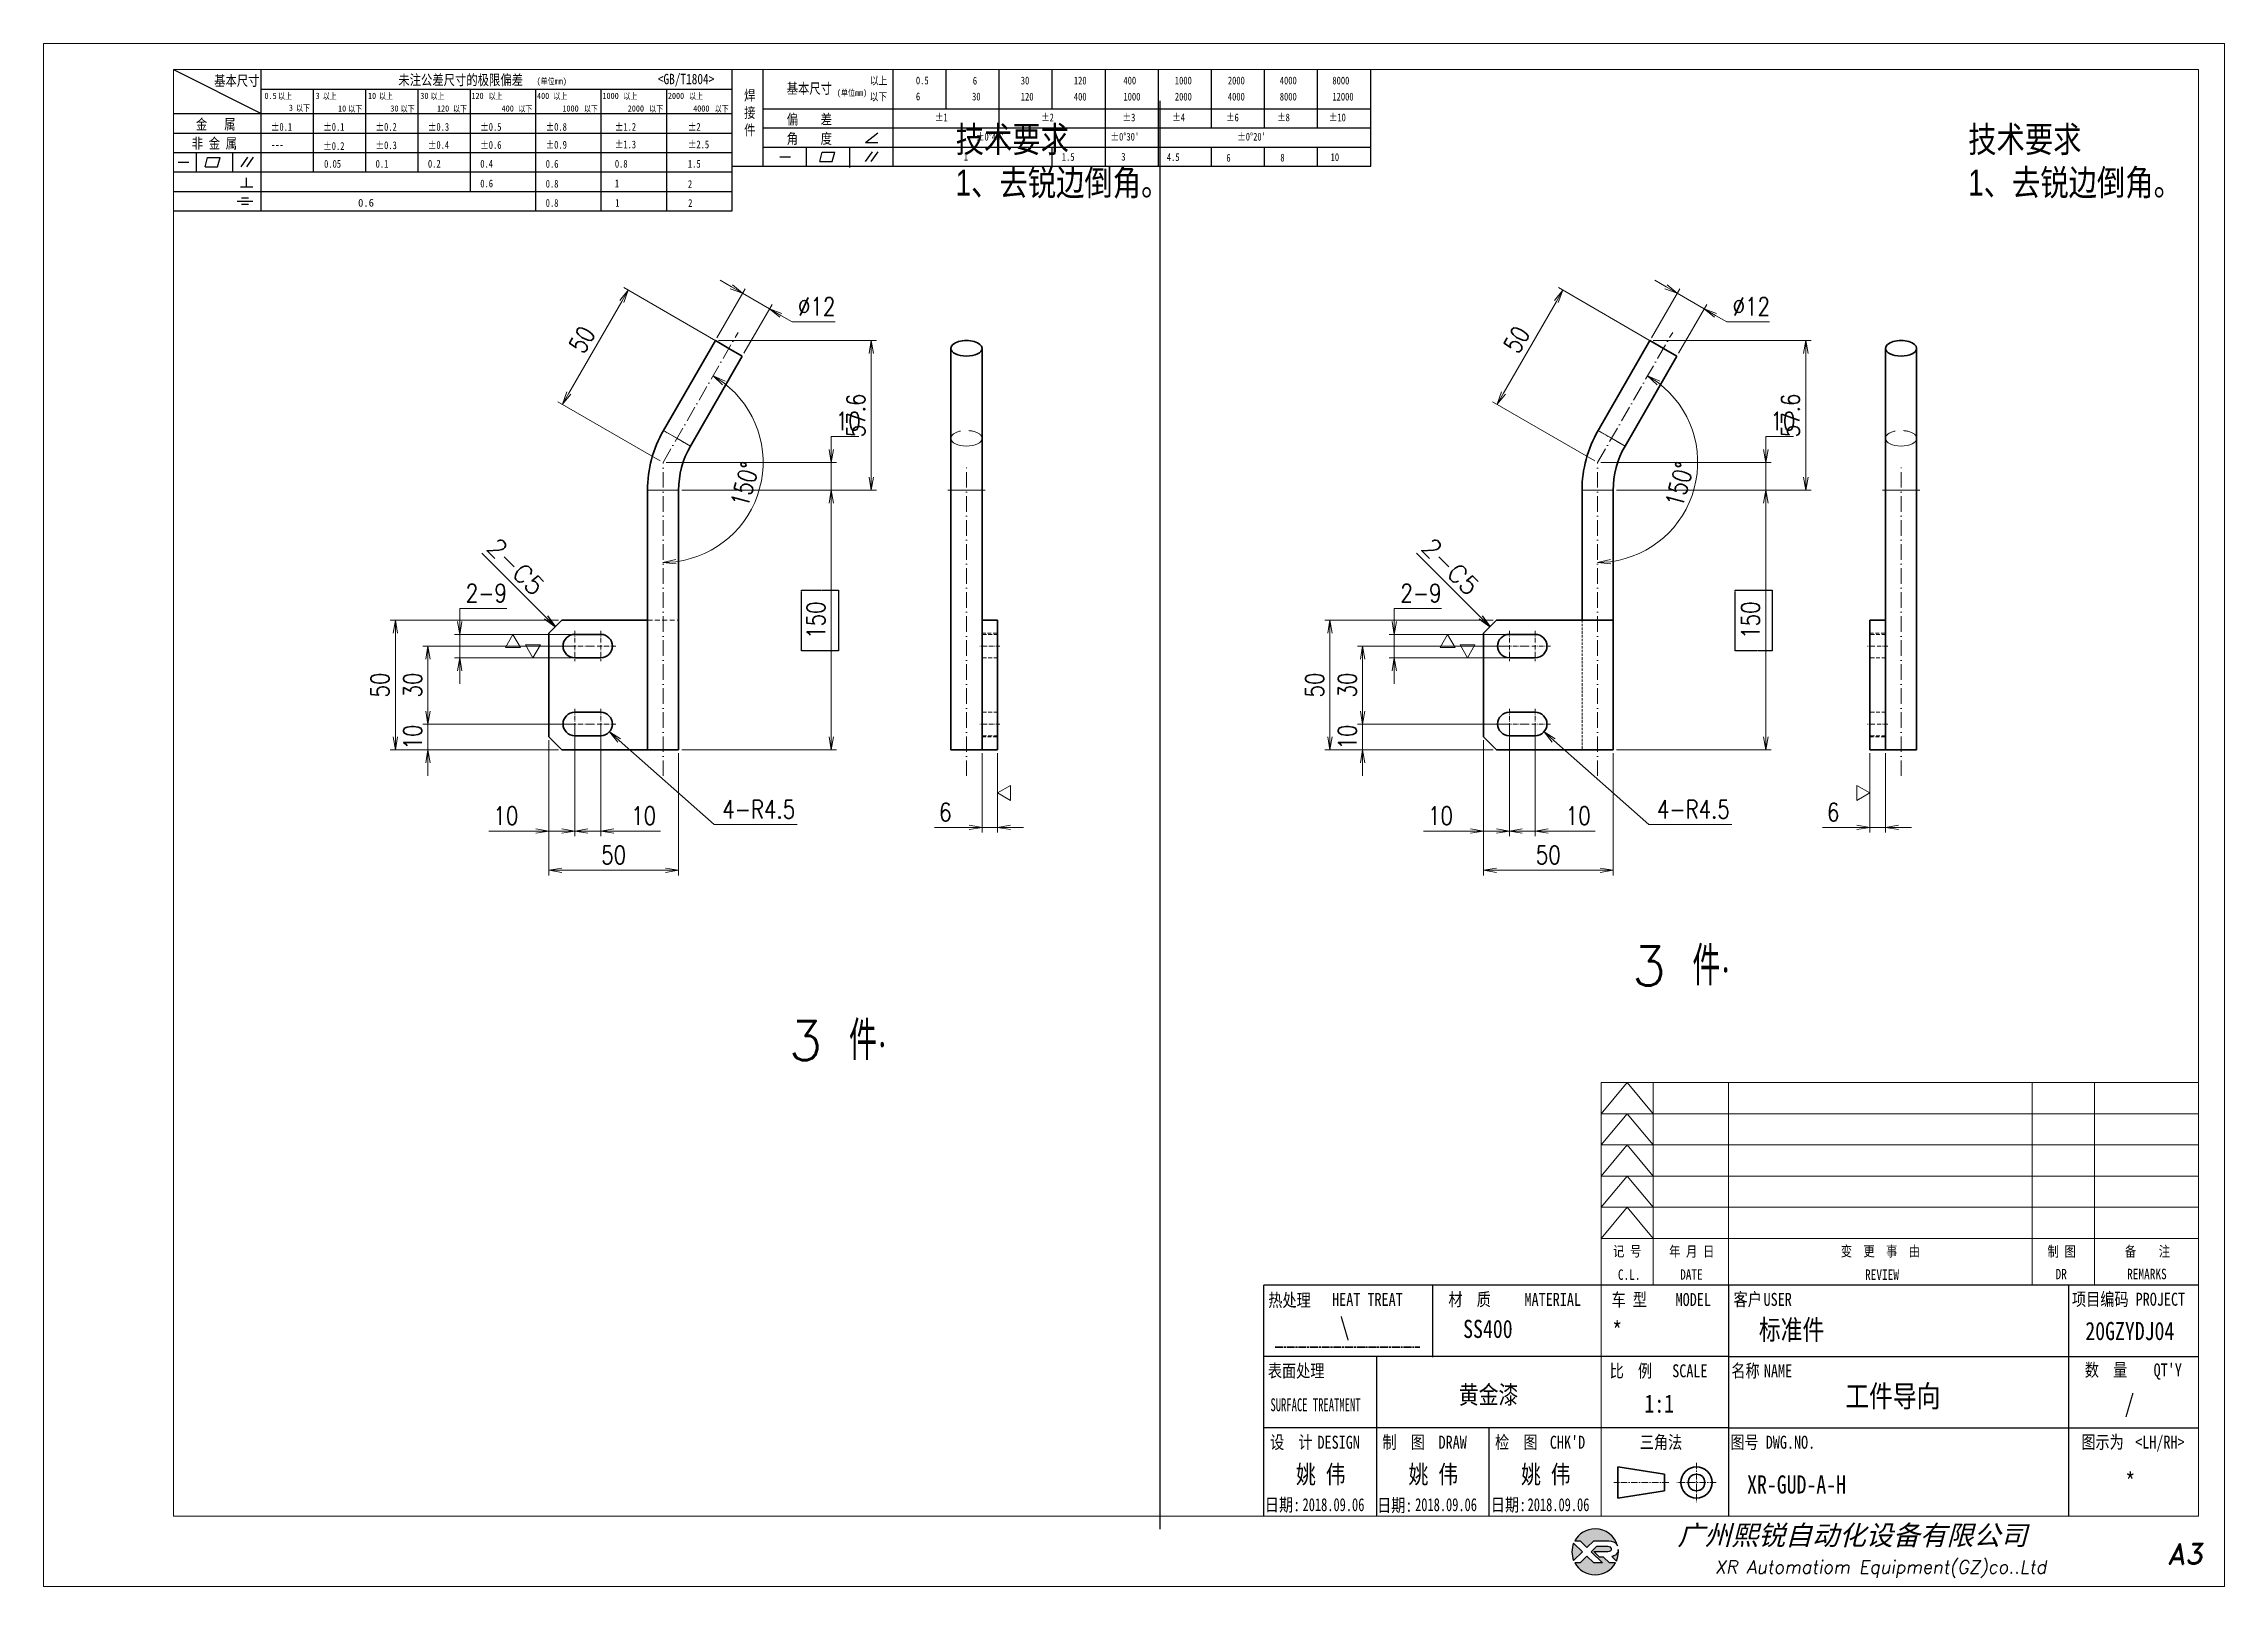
# Model space of a CAD drawing. Header units: millimetres. Extents: x 1333 to 142399, y -42879 to -5704.
# Drawn here: x 73572 to 74412, y -8828 to -8234 of the extents above; entities that cross this region are included whole.
import ezdxf
from ezdxf.enums import TextEntityAlignment as Align

# ---------------------------------------------------------------- set-up
doc = ezdxf.new("R2010")
doc.units = ezdxf.units.MM
doc.header["$LTSCALE"] = 0.5
for name, pattern in [('AM_ISO08W050x2', [9, 6, -0.75, 1.5, -0.75]), ('CENTER', [2, 1.25, -0.25, 0.25, -0.25]), ('DASHDOT', [18.5, 12, -3, 0.5, -3]), ('DASHED', [19.05, 12.7, -6.35])]:
    doc.linetypes.add(name, pattern=pattern)
for name, color, linetype, lineweight in [('CENTER', 2, 'DASHDOT', 15), ('HIDDEN', 1, 'DASHED', 18), ('中心线', 2, 'AM_ISO08W050x2', 18), ('图框', 7, 'Continuous', 18), ('标注线', 3, 'Continuous', 18), ('热处理', 7, 'Continuous', 20), ('粗点划线', 6, 'AM_ISO08W050x2', 35)]:
    doc.layers.add(name, color=color, linetype=linetype, lineweight=lineweight)
for name, color, linetype in [('DIM', 3, 'Continuous'), ('layer 1', 7, 'Continuous'), ('图\\M+19E79\\M+195B6\\M+18E9A', 7, 'Continuous'), ('图号', 7, 'Continuous'), ('图名', 7, 'Continuous'), ('数量', 7, 'Continuous'), ('材质', 7, 'Continuous'), ('表面处理', 7, 'Continuous'), ('车型', 7, 'Continuous')]:
    doc.layers.add(name, color=color, linetype=linetype)
doc.layers.add('打印-禁用', color=7, linetype='Continuous', lineweight=15, plot=False)
doc.styles.add('DIM', font='romans.shx', dxfattribs={"width": 0.8, "bigfont": 'bigfont.shx'})
doc.styles.get("Standard").update_dxf_attribs({"font": 'simplex.shx'})
doc.styles.add('STYLE1', font='')
doc.styles.add('仿宋体', font='FSGB2312.ttf', dxfattribs={"width": 0.8, "height": 3.5})
doc.styles.add('国标', font='simfang.ttf', dxfattribs={"width": 0.8})
doc.styles.add('标题\\M+18E9A', font='romand.shx', dxfattribs={"oblique": 10, "bigfont": 'bigfont.shx'})
doc.styles.get('STYLE1').set_extended_font_data('SimSun')
doc.dimstyles.new('LAM1-1', dxfattribs={"dimtxt": 3.5, "dimasz": 2.5, "dimexe": 1, "dimexo": 0.625, "dimgap": 1.2, "dimtad": 3, "dimdsep": 46, "dimtxsty": 'DIM', "dimblk": 'OPEN', "dimcen": 0, "dimclrd": 3, "dimclre": 3, "dimclrt": 2, "dimazin": 2, "dimtfac": 0.5, "dimtmove": 0, "dimatfit": 3, "dimldrblk": 'OPEN', "dimfxl": 0, "dimlwd": 13, "dimlwe": 13, "dimarcsym": 0})
doc.dimstyles.new('XR 1-2', dxfattribs={"dimscale": 2, "dimtxt": 3.5, "dimasz": 2.5, "dimexe": 1, "dimexo": 0.625, "dimgap": 1.2, "dimtad": 1, "dimtoh": 1, "dimdsep": 46, "dimtxsty": 'DIM', "dimblk": 'OPEN', "dimcen": 0, "dimclrd": 8, "dimclre": 8, "dimclrt": 2, "dimazin": 2, "dimtfac": 0.5, "dimtmove": 0, "dimatfit": 3, "dimldrblk": 'OPEN', "dimfxl": 0, "dimtolj": 2, "dimlwd": 18, "dimlwe": 18, "dimarcsym": 0})
doc.dimstyles.new('XR 1-2$4', dxfattribs={"dimscale": 2, "dimtxt": 3.5, "dimasz": 2.5, "dimexe": 1, "dimexo": 0.625, "dimgap": 1.2, "dimtad": 1, "dimtoh": 1, "dimdsep": 46, "dimtxsty": 'DIM', "dimblk": 'OPEN', "dimcen": 0, "dimclrd": 8, "dimclre": 8, "dimclrt": 2, "dimazin": 2, "dimtfac": 0.5, "dimtofl": 0, "dimtmove": 0, "dimatfit": 3, "dimldrblk": 'OPEN', "dimfxl": 0, "dimtolj": 2, "dimlwd": 18, "dimlwe": 18, "dimarcsym": 0})

msp = doc.modelspace()

# ---------------------------------------------------------------- texts
at = {"layer": 'DIM', "char_height": 15, "width": 93.54855, "attachment_point": 1}
for insert in [(74183.836, -8581.543), (73858.963, -8610.292)]:
    msp.add_mtext('3 {\\Fgbenor,gbcbig|c134;件}·', dxfattribs=dict(at, insert=insert))
at = {"layer": '图\\M+19E79\\M+195B6\\M+18E9A', "color": 3, "style": '国标'}
for s, height, width, p in [('标准件', 7.7, 0.8, (74232.584, -8732.956)), ('20GZYDJ04', 7, 0.8, (74358.329, -8733.098)), ('1:1', 7, 0.8, (74188.496, -8761.052)), (' 姚 伟', 7, 0.8, (74050.491, -8788.285)), (' 姚 伟', 7, 0.8, (74093.851, -8788.285)), (' 姚 伟', 7, 0.8, (74137.171, -8788.285)), ('2018.09.06', 5, 0.7, (74056.82, -8798.958)), ('2018.09.06', 5, 0.7, (74100.18, -8798.958)), ('2018.09.06', 5, 0.7, (74143.5, -8798.958))]:
    msp.add_text(s, height=height, dxfattribs=dict(at, width=width)).set_placement(p)
at = {"layer": '图\\M+19E79\\M+195B6\\M+18E9A', "color": 3, "style": '国标', "width": 0.8}
msp.add_text('*', height=7, dxfattribs=at).set_placement((74375.638, -8791.085), align=Align.CENTER)
at = {"layer": '图号', "color": 3, "style": '国标', "width": 0.8}
msp.add_text('XR-GUD-A-H', height=7, dxfattribs=at).set_placement((74228.053, -8792.171))
at = {"layer": '图名', "color": 3, "style": '国标', "width": 0.8}
msp.add_text('工件导向', height=8.4, dxfattribs=at).set_placement((74284.199, -8758.891), align=Align.CENTER)
at = {"layer": '数量', "color": 3, "style": '国标', "width": 0.8}
msp.add_text('/', height=7, dxfattribs=at).set_placement((74375.33, -8761.021), align=Align.CENTER)
at = {"layer": '材质', "color": 3, "style": '国标', "width": 0.8}
msp.add_text('SS400', height=7, dxfattribs=at).set_placement((74128.211, -8732.278), align=Align.CENTER)
at = {"layer": '标注线', "char_height": 10, "width": 133.05336, "attachment_point": 1, "style": '仿宋体'}
for insert in [(73923.202, -8265.747), (74313.202, -8265.747)]:
    msp.add_mtext('{\\fSimSun|b0|i0|c134|p2;技术要求} \\P1{\\fSimSun|b0|i0|c134|p2;、去锐边倒角。}', dxfattribs=dict(at, insert=insert))
at = {"layer": '热处理', "color": 3, "style": '国标', "width": 0.8}
msp.add_text('\\', height=7, dxfattribs=at).set_placement((74073.054, -8731.525), align=Align.CENTER)
at = {"layer": '表面处理', "color": 3, "style": '国标', "width": 0.8}
msp.add_text('黄金漆', height=7, dxfattribs=at).set_placement((74128.495, -8757.631), align=Align.CENTER)
at = {"layer": '车型', "color": 3, "style": '国标', "width": 0.8}
msp.add_text('*', height=7, dxfattribs=at).set_placement((74176.105, -8732.925))

# ---------------------------------------------------------------- blocks, each defined once
blk = doc.blocks.new('XR')
at = {"true_color": 0xfc8000}
h = blk.add_hatch(color=30, dxfattribs=at)
h.set_gradient(color1=(252, 128, 0), rotation=240, one_color=1, tint=1, name='INVCURVED')
edge = h.paths.add_edge_path()
edge.add_spline(control_points=[(-434.18, -5928.47), (-433.9, -5928.74), (-433.63, -5929.01), (-433.63, -5929.01), (-433.63, -5929.01), (-433.63, -5929.01), (-433.36, -5928.74), (-433.09, -5928.47)], knot_values=[0.5625, 0.5625, 0.5625, 0.5625, 0.625, 0.625, 0.625, 0.625, 0.6875, 0.6875, 0.6875, 0.6875], degree=3, periodic=0)
edge.add_spline(control_points=[(-433.09, -5928.47), (-432.82, -5928.2), (-432.54, -5927.93), (-432.54, -5927.93), (-432.54, -5927.93), (-432.54, -5927.93), (-432.04, -5927.93), (-431.53, -5927.93)], knot_values=[0.4375, 0.4375, 0.4375, 0.4375, 0.5, 0.5, 0.5, 0.5, 0.5625, 0.5625, 0.5625, 0.5625], degree=3, periodic=0)
edge.add_spline(control_points=[(-431.53, -5927.93), (-431.03, -5927.93), (-430.52, -5927.93), (-430.52, -5927.93), (-430.52, -5927.93), (-430, -5927.93), (-429.43, -5927.96), (-429.01, -5928.33)], knot_values=[0.25, 0.25, 0.25, 0.25, 0.3125, 0.3125, 0.3125, 0.3125, 0.4375, 0.4375, 0.4375, 0.4375], degree=3, periodic=0)
edge.add_spline(control_points=[(-429.01, -5928.33), (-428.88, -5928.44), (-428.78, -5928.59), (-428.71, -5928.75)], knot_values=[0.125, 0.125, 0.125, 0.125, 0.25, 0.25, 0.25, 0.25], degree=3, periodic=0)
edge.add_spline(control_points=[(-428.71, -5928.75), (-429.13, -5927.18), (-430.58, -5926.02), (-432.31, -5926.02)], knot_values=[0, 0, 0, 0, 0.125, 0.125, 0.125, 0.125], degree=3, periodic=0)
edge.add_spline(control_points=[(-432.31, -5926.02), (-433.72, -5926.02), (-434.94, -5926.79), (-435.58, -5927.93)], knot_values=[0.875, 0.875, 0.875, 0.875, 1, 1, 1, 1], degree=3, periodic=0)
edge.add_spline(control_points=[(-435.58, -5927.93), (-435.58, -5927.93), (-434.72, -5927.93), (-434.72, -5927.93), (-434.72, -5927.93), (-434.72, -5927.93), (-434.45, -5928.2), (-434.18, -5928.47)], knot_values=[0.6875, 0.6875, 0.6875, 0.6875, 0.8125, 0.8125, 0.8125, 0.8125, 0.875, 0.875, 0.875, 0.875], degree=3, periodic=0)
edge = h.paths.add_edge_path()
edge.add_spline(control_points=[(-434.79, -5929.26), (-435.04, -5929.02), (-435.34, -5928.72), (-435.54, -5928.53)], knot_values=[0.562504, 0.562504, 0.562504, 0.562504, 0.656252, 0.656252, 0.656252, 0.656252], degree=3, periodic=0)
edge.add_spline(control_points=[(-435.54, -5928.53), (-435.67, -5928.4), (-435.76, -5928.31), (-435.76, -5928.31), (-435.76, -5928.31), (-435.94, -5928.74), (-436.03, -5929.21), (-436.03, -5929.71)], knot_values=[0.25, 0.25, 0.25, 0.25, 0.312504, 0.312504, 0.312504, 0.312504, 0.562504, 0.562504, 0.562504, 0.562504], degree=3, periodic=0)
edge.add_spline(control_points=[(-436.03, -5929.71), (-436.03, -5930.2), (-435.94, -5930.67), (-435.76, -5931.1), (-435.76, -5931.1), (-435.4, -5930.75), (-435.05, -5930.4)], knot_values=[0.874998, 0.874998, 0.874998, 0.874998, 1.124998, 1.124998, 1.124998, 1.25, 1.25, 1.25, 1.25], degree=3, periodic=0)
edge.add_spline(control_points=[(-435.05, -5930.4), (-434.7, -5930.05), (-434.34, -5929.71), (-434.34, -5929.71), (-434.34, -5929.71), (-434.34, -5929.71), (-434.34, -5929.71), (-434.34, -5929.71)], knot_values=[0.749878, 0.749878, 0.749878, 0.749878, 0.874875, 0.874875, 0.874875, 0.874875, 0.874998, 0.874998, 0.874998, 0.874998], degree=3, periodic=0)
edge.add_spline(control_points=[(-434.34, -5929.71), (-434.34, -5929.71), (-434.34, -5929.71), (-434.34, -5929.71)], knot_values=[0.749634, 0.749634, 0.749634, 0.749634, 0.749817, 0.749817, 0.749817, 0.749817], degree=3, periodic=0)
edge.add_spline(control_points=[(-434.35, -5929.7), (-434.35, -5929.7), (-434.35, -5929.7), (-434.35, -5929.7)], knot_values=[0.738281, 0.738281, 0.738281, 0.738281, 0.742188, 0.742188, 0.742188, 0.742188], degree=3, periodic=0)
edge.add_spline(control_points=[(-434.35, -5929.7), (-434.36, -5929.69), (-434.37, -5929.68), (-434.38, -5929.67)], knot_values=[0.726563, 0.726563, 0.726563, 0.726563, 0.738281, 0.738281, 0.738281, 0.738281], degree=3, periodic=0)
edge.add_spline(control_points=[(-434.38, -5929.67), (-434.38, -5929.66), (-434.39, -5929.65), (-434.4, -5929.65)], knot_values=[0.718751, 0.718751, 0.718751, 0.718751, 0.726563, 0.726563, 0.726563, 0.726563], degree=3, periodic=0)
edge.add_spline(control_points=[(-434.4, -5929.65), (-434.42, -5929.63), (-434.45, -5929.6), (-434.47, -5929.58)], knot_values=[0.703126, 0.703126, 0.703126, 0.703126, 0.718751, 0.718751, 0.718751, 0.718751], degree=3, periodic=0)
edge.add_spline(control_points=[(-434.47, -5929.58), (-434.5, -5929.55), (-434.53, -5929.52), (-434.56, -5929.49)], knot_values=[0.687501, 0.687501, 0.687501, 0.687501, 0.703126, 0.703126, 0.703126, 0.703126], degree=3, periodic=0)
edge.add_spline(control_points=[(-434.56, -5929.49), (-434.63, -5929.42), (-434.71, -5929.35), (-434.79, -5929.26)], knot_values=[0.656252, 0.656252, 0.656252, 0.656252, 0.687501, 0.687501, 0.687501, 0.687501], degree=3, periodic=0)
at = {"true_color": 0x0348ff}
h = blk.add_hatch(color=160, dxfattribs=at)
h.set_gradient(color1=(3, 72, 255), color2=(0, 41, 153), one_color=1, tint=0.3, name='HEMISPHERICAL')
edge = h.paths.add_edge_path()
edge.add_spline(control_points=[(-432.54, -5929.67), (-432.26, -5929.95), (-431.94, -5930.23), (-431.66, -5930.51), (-431.66, -5930.51), (-431.66, -5930.51), (-431.66, -5930.51), (-431.66, -5930.51)], knot_values=[0.736842, 0.736842, 0.736842, 0.736842, 0.789474, 0.789474, 0.789474, 0.789474, 0.802633, 0.802633, 0.802633, 0.802633], degree=3, periodic=0)
edge.add_spline(control_points=[(-431.66, -5930.51), (-431.65, -5930.51), (-431.65, -5930.52), (-431.65, -5930.52)], knot_values=[0.802633, 0.802633, 0.802633, 0.802633, 0.815791, 0.815791, 0.815791, 0.815791], degree=3, periodic=0)
edge.add_spline(control_points=[(-431.65, -5930.52), (-431.64, -5930.53), (-431.64, -5930.53), (-431.64, -5930.53)], knot_values=[0.815791, 0.815791, 0.815791, 0.815791, 0.82237, 0.82237, 0.82237, 0.82237], degree=3, periodic=0)
edge.add_spline(control_points=[(-431.64, -5930.53), (-431.64, -5930.53), (-431.64, -5930.53), (-431.63, -5930.54)], knot_values=[0.82237, 0.82237, 0.82237, 0.82237, 0.828949, 0.828949, 0.828949, 0.828949], degree=3, periodic=0)
edge.add_spline(control_points=[(-431.63, -5930.54), (-431.63, -5930.54), (-431.63, -5930.54), (-431.63, -5930.54), (-431.63, -5930.54), (-431.63, -5930.54), (-431.59, -5930.54), (-431.52, -5930.54)], knot_values=[0.841901, 0.841901, 0.841901, 0.841901, 0.842105, 0.842105, 0.842105, 0.842105, 0.855264, 0.855264, 0.855264, 0.855264], degree=3, periodic=0)
edge.add_spline(control_points=[(-431.52, -5930.54), (-431.46, -5930.54), (-431.38, -5930.54), (-431.3, -5930.54)], knot_values=[0.855264, 0.855264, 0.855264, 0.855264, 0.868422, 0.868422, 0.868422, 0.868422], degree=3, periodic=0)
edge.add_spline(control_points=[(-431.3, -5930.54), (-431.26, -5930.54), (-431.22, -5930.54), (-431.18, -5930.54)], knot_values=[0.868422, 0.868422, 0.868422, 0.868422, 0.875, 0.875, 0.875, 0.875], degree=3, periodic=0)
edge.add_spline(control_points=[(-431.18, -5930.54), (-431.14, -5930.54), (-431.1, -5930.54), (-431.07, -5930.54)], knot_values=[0.875, 0.875, 0.875, 0.875, 0.881579, 0.881579, 0.881579, 0.881579], degree=3, periodic=0)
edge.add_spline(control_points=[(-431.07, -5930.54), (-431.05, -5930.54), (-431.04, -5930.54), (-431.03, -5930.54)], knot_values=[0.881579, 0.881579, 0.881579, 0.881579, 0.884869, 0.884869, 0.884869, 0.884869], degree=3, periodic=0)
edge.add_spline(control_points=[(-431.03, -5930.54), (-431.02, -5930.54), (-431, -5930.54), (-431, -5930.54)], knot_values=[0.884869, 0.884869, 0.884869, 0.884869, 0.888158, 0.888158, 0.888158, 0.888158], degree=3, periodic=0)
edge.add_spline(control_points=[(-431, -5930.54), (-430.99, -5930.54), (-430.99, -5930.54), (-430.98, -5930.54)], knot_values=[0.888158, 0.888158, 0.888158, 0.888158, 0.889803, 0.889803, 0.889803, 0.889803], degree=3, periodic=0)
edge.add_spline(control_points=[(-430.98, -5930.54), (-430.98, -5930.54), (-430.98, -5930.54), (-430.97, -5930.54)], knot_values=[0.889803, 0.889803, 0.889803, 0.889803, 0.891447, 0.891447, 0.891447, 0.891447], degree=3, periodic=0)
edge.add_spline(control_points=[(-430.97, -5930.54), (-430.97, -5930.54), (-430.97, -5930.54), (-430.97, -5930.54)], knot_values=[0.891447, 0.891447, 0.891447, 0.891447, 0.89227, 0.89227, 0.89227, 0.89227], degree=3, periodic=0)
edge.add_spline(control_points=[(-430.97, -5930.54), (-430.97, -5930.54), (-430.97, -5930.54), (-430.97, -5930.54)], knot_values=[0.89227, 0.89227, 0.89227, 0.89227, 0.893092, 0.893092, 0.893092, 0.893092], degree=3, periodic=0)
edge.add_spline(control_points=[(-430.97, -5930.54), (-430.97, -5930.54), (-430.97, -5930.54), (-430.97, -5930.54)], knot_values=[0.893092, 0.893092, 0.893092, 0.893092, 0.893503, 0.893503, 0.893503, 0.893503], degree=3, periodic=0)
edge.add_spline(control_points=[(-430.97, -5930.54), (-430.97, -5930.54), (-430.97, -5930.54), (-430.97, -5930.54)], knot_values=[0.893503, 0.893503, 0.893503, 0.893503, 0.893914, 0.893914, 0.893914, 0.893914], degree=3, periodic=0)
edge.add_spline(control_points=[(-430.97, -5930.54), (-430.97, -5930.54), (-430.97, -5930.54), (-430.97, -5930.54)], knot_values=[0.893914, 0.893914, 0.893914, 0.893914, 0.89412, 0.89412, 0.89412, 0.89412], degree=3, periodic=0)
edge.add_spline(control_points=[(-430.97, -5930.54), (-430.97, -5930.54), (-430.97, -5930.54), (-430.97, -5930.54)], knot_values=[0.89412, 0.89412, 0.89412, 0.89412, 0.894326, 0.894326, 0.894326, 0.894326], degree=3, periodic=0)
edge.add_spline(control_points=[(-430.97, -5930.54), (-430.97, -5930.54), (-430.97, -5930.54), (-430.97, -5930.54)], knot_values=[0.894428, 0.894428, 0.894428, 0.894428, 0.894531, 0.894531, 0.894531, 0.894531], degree=3, periodic=0)
edge.add_spline(control_points=[(-430.97, -5930.54), (-430.97, -5930.54), (-430.97, -5930.54), (-430.97, -5930.54)], knot_values=[0.894531, 0.894531, 0.894531, 0.894531, 0.894583, 0.894583, 0.894583, 0.894583], degree=3, periodic=0)
edge.add_spline(control_points=[(-430.97, -5930.54), (-430.97, -5930.54), (-430.97, -5930.54), (-430.97, -5930.54), (-430.97, -5930.54), (-430.97, -5930.54), (-430.73, -5930.78), (-430.49, -5931.01)], knot_values=[0.894685, 0.894685, 0.894685, 0.894685, 0.894737, 0.894737, 0.894737, 0.894737, 0.921052, 0.921052, 0.921052, 0.921052], degree=3, periodic=0)
edge.add_spline(control_points=[(-430.49, -5931.01), (-430.26, -5931.24), (-430.02, -5931.48), (-430.02, -5931.48)], knot_values=[0.921052, 0.921052, 0.921052, 0.921052, 0.947368, 0.947368, 0.947368, 0.947368], degree=3, periodic=0)
edge.add_spline(control_points=[(-430.02, -5931.48), (-430.02, -5931.48), (-430.02, -5931.48), (-430.02, -5931.48)], knot_values=[0.947522, 0.947522, 0.947522, 0.947522, 0.947573, 0.947573, 0.947573, 0.947573], degree=3, periodic=0)
edge.add_spline(control_points=[(-430.02, -5931.48), (-430.02, -5931.48), (-430.02, -5931.48), (-430.02, -5931.48)], knot_values=[0.947573, 0.947573, 0.947573, 0.947573, 0.947676, 0.947676, 0.947676, 0.947676], degree=3, periodic=0)
edge.add_spline(control_points=[(-430.02, -5931.48), (-430.02, -5931.48), (-430.02, -5931.48), (-430.02, -5931.48)], knot_values=[0.947676, 0.947676, 0.947676, 0.947676, 0.947779, 0.947779, 0.947779, 0.947779], degree=3, periodic=0)
edge.add_spline(control_points=[(-430.02, -5931.48), (-430.02, -5931.48), (-430.02, -5931.48), (-430.02, -5931.48)], knot_values=[0.947779, 0.947779, 0.947779, 0.947779, 0.947984, 0.947984, 0.947984, 0.947984], degree=3, periodic=0)
edge.add_spline(control_points=[(-430.02, -5931.48), (-430.02, -5931.48), (-430.02, -5931.48), (-430.02, -5931.48)], knot_values=[0.947984, 0.947984, 0.947984, 0.947984, 0.94819, 0.94819, 0.94819, 0.94819], degree=3, periodic=0)
edge.add_spline(control_points=[(-430.02, -5931.48), (-430.02, -5931.48), (-430.02, -5931.48), (-430.02, -5931.48)], knot_values=[0.94819, 0.94819, 0.94819, 0.94819, 0.948601, 0.948601, 0.948601, 0.948601], degree=3, periodic=0)
edge.add_spline(control_points=[(-430.02, -5931.48), (-430.02, -5931.48), (-430.02, -5931.48), (-430.02, -5931.48)], knot_values=[0.948601, 0.948601, 0.948601, 0.948601, 0.949012, 0.949012, 0.949012, 0.949012], degree=3, periodic=0)
edge.add_spline(control_points=[(-430.02, -5931.48), (-430.02, -5931.48), (-430.01, -5931.48), (-430.01, -5931.48)], knot_values=[0.949012, 0.949012, 0.949012, 0.949012, 0.949834, 0.949834, 0.949834, 0.949834], degree=3, periodic=0)
edge.add_spline(control_points=[(-430.01, -5931.48), (-430.01, -5931.48), (-430.01, -5931.48), (-430.01, -5931.48)], knot_values=[0.949834, 0.949834, 0.949834, 0.949834, 0.950657, 0.950657, 0.950657, 0.950657], degree=3, periodic=0)
edge.add_spline(control_points=[(-430.01, -5931.48), (-430.01, -5931.48), (-430, -5931.48), (-430, -5931.48)], knot_values=[0.950657, 0.950657, 0.950657, 0.950657, 0.952301, 0.952301, 0.952301, 0.952301], degree=3, periodic=0)
edge.add_spline(control_points=[(-430, -5931.48), (-429.99, -5931.48), (-429.98, -5931.48), (-429.98, -5931.48)], knot_values=[0.952301, 0.952301, 0.952301, 0.952301, 0.953946, 0.953946, 0.953946, 0.953946], degree=3, periodic=0)
edge.add_spline(control_points=[(-429.98, -5931.48), (-429.96, -5931.48), (-429.95, -5931.48), (-429.93, -5931.48)], knot_values=[0.953946, 0.953946, 0.953946, 0.953946, 0.957236, 0.957236, 0.957236, 0.957236], degree=3, periodic=0)
edge.add_spline(control_points=[(-429.93, -5931.48), (-429.91, -5931.48), (-429.89, -5931.48), (-429.87, -5931.48)], knot_values=[0.957236, 0.957236, 0.957236, 0.957236, 0.960525, 0.960525, 0.960525, 0.960525], degree=3, periodic=0)
edge.add_spline(control_points=[(-429.87, -5931.48), (-429.82, -5931.48), (-429.77, -5931.48), (-429.71, -5931.48)], knot_values=[0.960525, 0.960525, 0.960525, 0.960525, 0.967104, 0.967104, 0.967104, 0.967104], degree=3, periodic=0)
edge.add_spline(control_points=[(-429.71, -5931.48), (-429.65, -5931.48), (-429.59, -5931.48), (-429.53, -5931.48)], knot_values=[0.967104, 0.967104, 0.967104, 0.967104, 0.973683, 0.973683, 0.973683, 0.973683], degree=3, periodic=0)
edge.add_spline(control_points=[(-429.53, -5931.48), (-429.41, -5931.48), (-429.29, -5931.48), (-429.19, -5931.48)], knot_values=[0.973683, 0.973683, 0.973683, 0.973683, 0.98684, 0.98684, 0.98684, 0.98684], degree=3, periodic=0)
edge.add_spline(control_points=[(-429.19, -5931.48), (-429.1, -5931.48), (-429.04, -5931.48), (-429.04, -5931.48), (-429.67, -5932.62), (-430.9, -5933.39), (-432.31, -5933.39)], knot_values=[0.98684, 0.98684, 0.98684, 0.98684, 1, 1, 1, 1.052632, 1.052632, 1.052632, 1.052632], degree=3, periodic=0)
edge.add_spline(control_points=[(-432.31, -5933.39), (-433.72, -5933.39), (-434.94, -5932.62), (-435.58, -5931.48), (-435.58, -5931.48), (-435.58, -5931.48), (-435.36, -5931.48), (-435.15, -5931.48)], knot_values=[0.052632, 0.052632, 0.052632, 0.052632, 0.105263, 0.105263, 0.105263, 0.105263, 0.131579, 0.131579, 0.131579, 0.131579], degree=3, periodic=0)
edge.add_spline(control_points=[(-435.15, -5931.48), (-434.93, -5931.48), (-434.72, -5931.48), (-434.72, -5931.48), (-434.72, -5931.48), (-434.72, -5931.48), (-434.45, -5931.21), (-434.18, -5930.94)], knot_values=[0.131579, 0.131579, 0.131579, 0.131579, 0.157895, 0.157895, 0.157895, 0.157895, 0.184211, 0.184211, 0.184211, 0.184211], degree=3, periodic=0)
edge.add_spline(control_points=[(-434.18, -5930.94), (-433.9, -5930.67), (-433.63, -5930.4), (-433.63, -5930.4), (-433.63, -5930.4), (-433.63, -5930.4), (-433.36, -5930.67), (-433.09, -5930.94)], knot_values=[0.184211, 0.184211, 0.184211, 0.184211, 0.210526, 0.210526, 0.210526, 0.210526, 0.236842, 0.236842, 0.236842, 0.236842], degree=3, periodic=0)
edge.add_spline(control_points=[(-433.09, -5930.94), (-432.82, -5931.21), (-432.54, -5931.48), (-432.54, -5931.48), (-432.54, -5931.48), (-432.54, -5931.48), (-432.19, -5931.48), (-431.83, -5931.48)], knot_values=[0.236842, 0.236842, 0.236842, 0.236842, 0.263158, 0.263158, 0.263158, 0.263158, 0.289474, 0.289474, 0.289474, 0.289474], degree=3, periodic=0)
edge.add_spline(control_points=[(-431.83, -5931.48), (-431.48, -5931.48), (-431.12, -5931.48), (-431.12, -5931.48), (-431.12, -5931.48), (-431.12, -5931.48), (-431.57, -5931.03), (-432.02, -5930.59)], knot_values=[0.289474, 0.289474, 0.289474, 0.289474, 0.315789, 0.315789, 0.315789, 0.315789, 0.342105, 0.342105, 0.342105, 0.342105], degree=3, periodic=0)
edge.add_spline(control_points=[(-432.02, -5930.59), (-432.47, -5930.15), (-432.92, -5929.71), (-432.92, -5929.71), (-432.92, -5929.71), (-432.92, -5929.71), (-432.71, -5929.5), (-432.5, -5929.29)], knot_values=[0.342105, 0.342105, 0.342105, 0.342105, 0.368421, 0.368421, 0.368421, 0.368421, 0.394737, 0.394737, 0.394737, 0.394737], degree=3, periodic=0)
edge.add_spline(control_points=[(-432.5, -5929.29), (-432.3, -5929.09), (-432.09, -5928.88), (-432.09, -5928.88)], knot_values=[0.394737, 0.394737, 0.394737, 0.394737, 0.421053, 0.421053, 0.421053, 0.421053], degree=3, periodic=0)
edge.add_spline(control_points=[(-432.09, -5928.88), (-432.09, -5928.88), (-432.06, -5928.86), (-432.06, -5928.86)], knot_values=[0.421053, 0.421053, 0.421053, 0.421053, 0.473684, 0.473684, 0.473684, 0.473684], degree=3, periodic=0)
edge.add_spline(control_points=[(-432.06, -5928.86), (-432.06, -5928.86), (-432.06, -5928.86), (-432.06, -5928.86), (-432.06, -5928.86), (-432.06, -5928.86), (-430.4, -5928.86), (-430.26, -5928.86)], knot_values=[0.473684, 0.473684, 0.473684, 0.473684, 0.473684, 0.473684, 0.473684, 0.473684, 0.526316, 0.526316, 0.526316, 0.526316], degree=3, periodic=0)
edge.add_spline(control_points=[(-430.26, -5928.86), (-429.54, -5928.86), (-429.62, -5929.4), (-429.83, -5929.55)], knot_values=[0.526316, 0.526316, 0.526316, 0.526316, 0.578947, 0.578947, 0.578947, 0.578947], degree=3, periodic=0)
edge.add_spline(control_points=[(-429.83, -5929.55), (-429.94, -5929.62), (-430.08, -5929.65), (-430.26, -5929.65), (-430.26, -5929.65), (-430.26, -5929.65), (-430.48, -5929.65), (-430.71, -5929.66)], knot_values=[0.578947, 0.578947, 0.578947, 0.578947, 0.631579, 0.631579, 0.631579, 0.631579, 0.657895, 0.657895, 0.657895, 0.657895], degree=3, periodic=0)
edge.add_spline(control_points=[(-430.71, -5929.66), (-430.93, -5929.66), (-431.15, -5929.67), (-431.15, -5929.67), (-431.15, -5929.67), (-431.15, -5929.67), (-432.54, -5929.67), (-432.54, -5929.67)], knot_values=[0.657895, 0.657895, 0.657895, 0.657895, 0.684211, 0.684211, 0.684211, 0.684211, 0.736842, 0.736842, 0.736842, 0.736842], degree=3, periodic=0)
edge = h.paths.add_edge_path()
edge.add_spline(control_points=[(-428.6, -5929.32), (-428.61, -5929.67), (-428.76, -5930), (-429.06, -5930.22)], knot_values=[0.8, 0.8, 0.8, 0.8, 1, 1, 1, 1], degree=3, periodic=0)
edge.add_spline(control_points=[(-429.06, -5930.22), (-429.22, -5930.34), (-429.41, -5930.43), (-429.61, -5930.48)], knot_values=[0.6, 0.6, 0.6, 0.6, 0.8, 0.8, 0.8, 0.8], degree=3, periodic=0)
edge.add_spline(control_points=[(-429.61, -5930.48), (-429.61, -5930.48), (-428.9, -5931.19), (-428.9, -5931.19), (-428.9, -5931.19), (-428.69, -5930.73), (-428.58, -5930.23), (-428.58, -5929.71)], knot_values=[0.2, 0.2, 0.2, 0.2, 0.4, 0.4, 0.4, 0.4, 0.6, 0.6, 0.6, 0.6], degree=3, periodic=0)
edge.add_spline(control_points=[(-428.58, -5929.71), (-428.58, -5929.58), (-428.59, -5929.45), (-428.6, -5929.32)], knot_values=[0, 0, 0, 0, 0.2, 0.2, 0.2, 0.2], degree=3, periodic=0)
at = {"layer": 'layer 1', "color": 30}
for points, knots in [([(-435.76, -5931.1), (-435.94, -5930.67), (-436.03, -5930.2), (-436.03, -5929.71), (-436.03, -5929.71), (-436.03, -5929.21), (-435.94, -5928.74), (-435.76, -5928.31), (-435.76, -5928.31), (-435.76, -5928.31), (-434.34, -5929.71), (-434.34, -5929.71), (-434.34, -5929.71), (-434.34, -5929.71), (-435.76, -5931.1), (-435.76, -5931.1)], [0, 0, 0, 0, 0.25, 0.25, 0.25, 0.25, 0.5, 0.5, 0.5, 0.5, 0.75, 0.75, 0.75, 0.75, 1, 1, 1, 1]), ([(-432.31, -5926.02), (-430.58, -5926.02), (-429.13, -5927.18), (-428.71, -5928.75), (-428.71, -5928.75), (-428.78, -5928.59), (-428.88, -5928.44), (-429.01, -5928.33), (-429.01, -5928.33), (-429.43, -5927.96), (-430, -5927.93), (-430.52, -5927.93), (-430.52, -5927.93), (-430.52, -5927.93), (-432.54, -5927.93), (-432.54, -5927.93), (-432.54, -5927.93), (-432.54, -5927.93), (-433.63, -5929.01), (-433.63, -5929.01), (-433.63, -5929.01), (-433.63, -5929.01), (-434.72, -5927.93), (-434.72, -5927.93), (-434.72, -5927.93), (-434.72, -5927.93), (-435.58, -5927.93), (-435.58, -5927.93), (-435.58, -5927.93), (-434.94, -5926.79), (-433.72, -5926.02), (-432.31, -5926.02)], [0, 0, 0, 0, 0.125, 0.125, 0.125, 0.125, 0.25, 0.25, 0.25, 0.25, 0.375, 0.375, 0.375, 0.375, 0.5, 0.5, 0.5, 0.5, 0.625, 0.625, 0.625, 0.625, 0.75, 0.75, 0.75, 0.75, 0.875, 0.875, 0.875, 0.875, 1, 1, 1, 1])]:
    blk.add_open_spline(points, degree=3, knots=knots, dxfattribs=at)
at = {"layer": 'layer 1', "color": 154}
for points, knots in [([(-429.04, -5931.48), (-429.67, -5932.62), (-430.9, -5933.39), (-432.31, -5933.39), (-432.31, -5933.39), (-433.72, -5933.39), (-434.94, -5932.62), (-435.58, -5931.48), (-435.58, -5931.48), (-435.58, -5931.48), (-434.72, -5931.48), (-434.72, -5931.48), (-434.72, -5931.48), (-434.72, -5931.48), (-433.63, -5930.4), (-433.63, -5930.4), (-433.63, -5930.4), (-433.63, -5930.4), (-432.54, -5931.48), (-432.54, -5931.48), (-432.54, -5931.48), (-432.54, -5931.48), (-431.12, -5931.48), (-431.12, -5931.48), (-431.12, -5931.48), (-431.12, -5931.48), (-432.92, -5929.71), (-432.92, -5929.71), (-432.92, -5929.71), (-432.92, -5929.71), (-432.09, -5928.88), (-432.09, -5928.88), (-432.09, -5928.88), (-432.09, -5928.88), (-432.06, -5928.86), (-432.06, -5928.86), (-432.06, -5928.86), (-432.06, -5928.86), (-430.4, -5928.86), (-430.26, -5928.86), (-430.26, -5928.86), (-429.54, -5928.86), (-429.62, -5929.4), (-429.83, -5929.55), (-429.83, -5929.55), (-429.94, -5929.62), (-430.08, -5929.65), (-430.26, -5929.65), (-430.26, -5929.65), (-430.26, -5929.65), (-431.15, -5929.67), (-431.15, -5929.67), (-431.15, -5929.67), (-431.15, -5929.67), (-432.54, -5929.67), (-432.54, -5929.67), (-432.54, -5929.67), (-432.26, -5929.95), (-431.94, -5930.23), (-431.66, -5930.51), (-431.66, -5930.51), (-431.66, -5930.51), (-431.63, -5930.54), (-431.63, -5930.54), (-431.63, -5930.54), (-431.63, -5930.54), (-430.97, -5930.54), (-430.97, -5930.54), (-430.97, -5930.54), (-430.97, -5930.54), (-430.02, -5931.48), (-430.02, -5931.48), (-430.02, -5931.48), (-430.02, -5931.48), (-429.04, -5931.48), (-429.04, -5931.48)], [0, 0, 0, 0, 0.052632, 0.052632, 0.052632, 0.052632, 0.105263, 0.105263, 0.105263, 0.105263, 0.157895, 0.157895, 0.157895, 0.157895, 0.210526, 0.210526, 0.210526, 0.210526, 0.263158, 0.263158, 0.263158, 0.263158, 0.315789, 0.315789, 0.315789, 0.315789, 0.368421, 0.368421, 0.368421, 0.368421, 0.421053, 0.421053, 0.421053, 0.421053, 0.473684, 0.473684, 0.473684, 0.473684, 0.526316, 0.526316, 0.526316, 0.526316, 0.578947, 0.578947, 0.578947, 0.578947, 0.631579, 0.631579, 0.631579, 0.631579, 0.684211, 0.684211, 0.684211, 0.684211, 0.736842, 0.736842, 0.736842, 0.736842, 0.789474, 0.789474, 0.789474, 0.789474, 0.842105, 0.842105, 0.842105, 0.842105, 0.894737, 0.894737, 0.894737, 0.894737, 0.947368, 0.947368, 0.947368, 0.947368, 1, 1, 1, 1]), ([(-428.6, -5929.32), (-428.59, -5929.45), (-428.58, -5929.58), (-428.58, -5929.71), (-428.58, -5929.71), (-428.58, -5930.23), (-428.69, -5930.73), (-428.9, -5931.19), (-428.9, -5931.19), (-428.9, -5931.19), (-429.61, -5930.48), (-429.61, -5930.48), (-429.61, -5930.48), (-429.41, -5930.43), (-429.22, -5930.34), (-429.06, -5930.22), (-429.06, -5930.22), (-428.76, -5930), (-428.61, -5929.67), (-428.6, -5929.32)], [0, 0, 0, 0, 0.2, 0.2, 0.2, 0.2, 0.4, 0.4, 0.4, 0.4, 0.6, 0.6, 0.6, 0.6, 0.8, 0.8, 0.8, 0.8, 1, 1, 1, 1])]:
    blk.add_open_spline(points, degree=3, knots=knots, dxfattribs=at)
blk = doc.blocks.new('GZDEH零件A3图框V01版')
at = {"layer": '中心线', "color": 1, "linetype": 'CENTER', "lineweight": 5, "ltscale": 2}
for p, q in [((3175.82, -1822.66), (3175.82, -1830.26)), ((3170.49, -1826.46), (3159.89, -1826.46)), ((3179.62, -1826.46), (3172.02, -1826.46))]:
    blk.add_line(p, q, dxfattribs=at)
at = {"layer": '图\\M+19E79\\M+195B6\\M+18E9A', "color": 9}
for p, q in [((2882.49, -1554.46), (2899.37, -1562.92)), ((2899.37, -1581.67), (2899.37, -1554.46)), ((2990.09, -1581.67), (2990.09, -1554.46)), ((2996.09, -1573.08), (2996.09, -1554.46)), ((3021.09, -1561.98), (3021.09, -1554.46)), ((3031.31, -1561.98), (3031.31, -1554.46)), ((3041.53, -1561.98), (3041.53, -1554.46)), ((3051.75, -1561.98), (3051.75, -1554.46)), ((3061.98, -1561.98), (3061.98, -1554.46)), ((3072.2, -1561.98), (3072.2, -1554.46)), ((3082.42, -1561.98), (3082.42, -1554.46)), ((3092.64, -1561.98), (3092.64, -1554.46)), ((3102.86, -1561.98), (3102.86, -1554.46)), ((3113.09, -1573.08), (3113.09, -1554.46)), ((2899.37, -1558.24), (2990.09, -1558.24)), ((2909.45, -1574.17), (2909.45, -1558.24)), ((2919.53, -1574.17), (2919.53, -1558.24)), ((2929.61, -1574.17), (2929.61, -1558.24)), ((2939.69, -1577.92), (2939.69, -1558.24)), ((2952.29, -1581.67), (2952.29, -1558.24)), ((2964.89, -1581.67), (2964.89, -1558.24)), ((2977.49, -1581.67), (2977.49, -1558.24)), ((2996.09, -1561.98), (3113.09, -1561.98)), ((3021.09, -1573.08), (3021.09, -1561.98)), ((3041.53, -1565.68), (3041.53, -1561.98)), ((3061.98, -1573.08), (3061.98, -1561.98)), ((3072.2, -1573.08), (3072.2, -1561.98)), ((3082.42, -1565.68), (3082.42, -1561.98)), ((3092.64, -1565.68), (3092.64, -1561.98)), ((3102.86, -1565.68), (3102.86, -1561.98)), ((2882.49, -1562.92), (2990.09, -1562.92)), ((2996.09, -1565.68), (3113.09, -1565.68)), ((2882.49, -1566.67), (2990.09, -1566.67)), ((2882.49, -1570.42), (2990.09, -1570.42)), ((2886.92, -1574.12), (2886.92, -1570.42)), ((2893.91, -1574.12), (2893.91, -1570.42)), ((2996.09, -1569.38), (3113.09, -1569.38)), ((3004.42, -1573.08), (3004.42, -1569.38)), ((3006.97, -1572.12), (3007.45, -1570.33)), ((3007.45, -1570.33), (3009.86, -1570.33)), ((3009.39, -1572.12), (3009.86, -1570.33)), ((3012.75, -1573.08), (3012.75, -1569.38)), ((3015.75, -1568.51), (3018.15, -1566.66)), ((3015.75, -1568.51), (3018.15, -1568.51)), ((3015.81, -1572.12), (3017.15, -1570.26)), ((3016.89, -1572.12), (3018.23, -1570.26)), ((3051.75, -1573.08), (3051.75, -1569.38)), ((3082.42, -1573.08), (3082.42, -1569.48)), ((3092.64, -1573.08), (3092.64, -1569.38)), ((3102.86, -1573.08), (3102.86, -1569.38)), ((2882.49, -1574.17), (2990.09, -1574.17)), ((2883.43, -1572.27), (2885.49, -1572.27)), ((2888.59, -1573.16), (2889.07, -1571.37)), ((2888.59, -1573.16), (2891, -1573.16)), ((2889.07, -1571.37), (2891.48, -1571.37)), ((2891, -1573.16), (2891.48, -1571.37)), ((2895.52, -1573.16), (2896.85, -1571.3)), ((2896.6, -1573.16), (2897.94, -1571.3)), ((2990.09, -1573.08), (3113.09, -1573.08)), ((2999.26, -1571.23), (3001.32, -1571.23)), ((3006.97, -1572.12), (3009.39, -1572.12)), ((3012.75, -1573.33), (3012.75, -1573.08)), ((2882.49, -1577.92), (2990.09, -1577.92)), ((2895.42, -1577.05), (2897.81, -1577.05)), ((2895.57, -1579.17), (2896.92, -1579.17)), ((2896.58, -1577.05), (2896.58, -1575.28)), ((2882.49, -1581.67), (2990.09, -1581.67)), ((2894.79, -1579.77), (2897.77, -1579.77)), ((2895.57, -1580.37), (2896.93, -1580.37)), ((3272.49, -1788.46), (3092.49, -1788.46)), ((3124.99, -1788.46), (3124.99, -1802.35)), ((3181.99, -1788.46), (3181.99, -1832.96)), ((3247.49, -1788.46), (3247.49, -1832.96)), ((3181.99, -1802.21), (3092.49, -1802.21)), ((3114.17, -1802.21), (3114.17, -1815.96)), ((3181.99, -1802.21), (3272.49, -1802.21)), ((3181.99, -1815.96), (3092.49, -1815.96)), ((3114.17, -1815.96), (3114.17, -1832.96)), ((3114.17, -1815.96), (3114.17, -1832.96)), ((3135.83, -1815.96), (3135.83, -1832.96)), ((3135.83, -1815.96), (3135.83, -1832.96)), ((3181.99, -1815.96), (3272.49, -1815.96))]:
    blk.add_line(p, q, dxfattribs=at)
at = {"layer": '图\\M+19E79\\M+195B6\\M+18E9A', "color": 7}
blk.add_line((3272.49, -1788.46), (3092.49, -1788.46), dxfattribs=at)
at = {"layer": '图\\M+19E79\\M+195B6\\M+18E9A', "color": 9, "linetype": 'Continuous'}
blk.add_line((3092.49, -1832.96), (3092.49, -1788.46), dxfattribs=at)
at = {"layer": '图框', "linetype": 'Continuous'}
for p, q in [((2882.49, -1554.46), (2882.49, -1832.96)), ((3272.49, -1554.46), (2882.49, -1554.46)), ((3272.49, -1832.96), (3272.49, -1554.46)), ((3157.49, -1749.46), (3272.49, -1749.46)), ((3157.49, -1832.96), (3157.49, -1749.46)), ((2882.49, -1832.96), (3272.49, -1832.96))]:
    blk.add_line(p, q, dxfattribs=at)
at = {"layer": '图框', "color": 9}
for p, q in [((3157.49, -1755.46), (3162.49, -1749.46)), ((3162.49, -1749.46), (3167.49, -1755.46)), ((3167.49, -1788.46), (3167.49, -1749.46)), ((3240.49, -1788.46), (3240.49, -1749.46)), ((3252.49, -1749.46), (3252.49, -1788.46)), ((3157.49, -1755.46), (3272.49, -1755.46)), ((3157.49, -1761.46), (3162.49, -1755.46)), ((3162.49, -1755.46), (3167.49, -1761.46)), ((3157.49, -1761.46), (3272.49, -1761.46)), ((3157.49, -1767.46), (3162.49, -1761.46)), ((3162.49, -1761.46), (3167.49, -1767.46)), ((3157.49, -1767.46), (3272.49, -1767.46)), ((3157.49, -1773.46), (3162.49, -1767.46)), ((3162.49, -1767.46), (3167.49, -1773.46)), ((3157.49, -1773.46), (3272.49, -1773.46)), ((3157.49, -1779.46), (3162.49, -1773.46)), ((3162.49, -1773.46), (3167.49, -1779.46)), ((3157.49, -1779.46), (3272.49, -1779.46))]:
    blk.add_line(p, q, dxfattribs=at)
at = {"layer": '图框', "color": 9, "linetype": 'Continuous'}
blk.add_line((3181.99, -1749.46), (3181.99, -1832.96), dxfattribs=at)
at = {"layer": '图框', "color": 2, "linetype": 'ByBlock', "lineweight": 35}
for p, q in [((3169.69, -1824.86), (3160.69, -1823.46)), ((3160.69, -1829.46), (3160.69, -1823.46)), ((3169.69, -1824.86), (3169.69, -1828.06)), ((3169.69, -1828.06), (3160.69, -1829.46))]:
    blk.add_line(p, q, dxfattribs=at)
for radius in [3, 1.6]:
    blk.add_circle((3175.82, -1826.46), radius, dxfattribs=at)
at = {"layer": '打印-禁用', "linetype": 'Continuous'}
for p, q in [((2857.49, -1549.46), (2857.49, -1846.46)), ((3277.49, -1549.46), (2857.49, -1549.46)), ((3277.49, -1846.46), (3277.49, -1549.46)), ((2857.49, -1846.46), (3277.49, -1846.46))]:
    blk.add_line(p, q, dxfattribs=at)
at = {"layer": 'DIM', "xscale": 1.199999999999818, "yscale": 1.199999999999818, "zscale": 1.199999999999818}
blk.add_blockref('XR', (3675.07, 5275.84), dxfattribs=at)
at = {"layer": '图\\M+19E79\\M+195B6\\M+18E9A', "color": 9, "style": '国标'}
for s, height, width, p in [('基本尺寸', 2, 0.8, (2890.33, -1557.58)), ('未注公差尺寸的极限偏差', 2, 0.8, (2925.81, -1557.44)), ('<GB/T1804>', 2, 0.8, (2975.78, -1557.27)), ('基本尺寸', 2, 0.8, (3000.6, -1559.1)), ('以上', 1.5, 0.8, (3016.64, -1557.33)), ('0.5', 1.5, 0.8, (3025.49, -1557.3)), ('6', 1.5, 0.8, (3036.45, -1557.34)), ('30', 1.5, 0.8, (3045.69, -1557.31)), ('120', 1.5, 0.8, (3055.91, -1557.31)), ('400', 1.5, 0.8, (3065.46, -1557.31)), ('1000', 1.5, 0.8, (3075.36, -1557.31)), ('2000', 1.5, 0.8, (3085.57, -1557.31)), ('4000', 1.5, 0.8, (3095.57, -1557.31)), ('8000', 1.5, 0.8, (3105.7, -1557.31)), ('30', 1.2, 0.8, (2930.04, -1560.11)), ('以下', 1.5, 0.8, (3016.58, -1560.43)), ('6', 1.5, 0.8, (3025.49, -1560.38)), ('30', 1.5, 0.8, (3036.31, -1560.39)), ('120', 1.5, 0.8, (3045.69, -1560.41)), ('400', 1.5, 0.8, (3055.91, -1560.41)), ('1000', 1.5, 0.8, (3065.46, -1560.41)), ('2000', 1.5, 0.8, (3075.36, -1560.41)), ('4000', 1.5, 0.8, (3085.57, -1560.41)), ('8000', 1.5, 0.8, (3095.57, -1560.41)), ('12000', 1.5, 0.8, (3105.7, -1560.41)), ('金   属', 2, 0.8, (2886.82, -1565.98)), ('±0.1', 1.5, 0.8, (2901.27, -1566.23)), ('±0.1', 1.5, 0.8, (2911.35, -1566.23)), ('±0.2', 1.5, 0.8, (2921.43, -1566.23)), ('±0.3', 1.5, 0.8, (2931.51, -1566.23)), ('±0.5', 1.5, 0.8, (2941.59, -1566.23)), ('±0.8', 1.5, 0.8, (2954.19, -1566.23)), ('±1.2', 1.5, 0.8, (2967.51, -1566.23)), ('±2', 1.5, 0.8, (2981.58, -1566.23)), ('偏    差', 2, 0.8, (3000.6, -1565.04)), ('角    度', 2, 0.8, (3000.6, -1568.74)), ('±1', 1.5, 0.8, (3029.16, -1564.42)), ("±0%%D45'", 1.5, 0.8, (3037.06, -1568.12)), ('±2', 1.5, 0.8, (3049.61, -1564.42)), ("±0%%D30'", 1.5, 0.8, (3062.98, -1568.12)), ('±3', 1.5, 0.8, (3065.3, -1564.42)), ('±4', 1.5, 0.8, (3074.85, -1564.42)), ('±6', 1.5, 0.8, (3085.22, -1564.42)), ("±0%%D20'", 1.5, 0.8, (3087.38, -1568.12)), ('±8', 1.5, 0.8, (3095.06, -1564.42)), ('±10', 1.5, 0.8, (3105.02, -1564.42)), ('非 金 属', 2, 0.8, (2886.02, -1569.65)), ('---', 1.5, 0.8, (2901.27, -1569.65)), ('±0.2', 1.5, 0.8, (2911.35, -1569.92)), ('±0.3', 1.5, 0.8, (2921.43, -1569.77)), ('±0.4', 1.5, 0.8, (2931.51, -1569.71)), ('±0.6', 1.5, 0.8, (2941.59, -1569.71)), ('±0.9', 1.5, 0.8, (2954.19, -1569.68)), ('±1.3', 1.5, 0.8, (2967.51, -1569.62)), ('±2.5', 1.5, 0.8, (2981.58, -1569.61)), ('1', 1.5, 0.8, (3034.69, -1571.98)), ('1.5', 1.5, 0.8, (3053.59, -1572.01)), ('3', 1.5, 0.8, (3065.05, -1571.98)), ('4.5', 1.5, 0.8, (3073.82, -1572.05)), ('6', 1.5, 0.8, (3085.28, -1572.19)), ('8', 1.5, 0.8, (3095.68, -1572.15)), ('10', 1.5, 0.8, (3105.36, -1572.06)), ('0.1', 1.5, 0.8, (2921.43, -1573.34)), ('0.2', 1.5, 0.8, (2931.51, -1573.33)), ('0.4', 1.5, 0.8, (2941.59, -1573.33)), ('0.6', 1.5, 0.8, (2954.19, -1573.35)), ('0.8', 1.5, 0.8, (2967.51, -1573.33)), ('1.5', 1.5, 0.8, (2981.58, -1573.34)), ('0.6', 1.5, 0.8, (2941.59, -1577.14)), ('0.8', 1.5, 0.8, (2954.19, -1577.17)), ('1', 1.5, 0.8, (2967.51, -1577.12)), ('2', 1.5, 0.8, (2981.58, -1577.26)), ('0.8', 1.5, 0.8, (2954.19, -1580.87)), ('1', 1.5, 0.8, (2967.59, -1580.86)), ('2', 1.5, 0.8, (2981.62, -1580.89)), ('热处理', 2.5, 0.8, (3093.35, -1792.61)), ('材  质', 2.5, 0.8, (3128.04, -1792.46)), ('项目编码 PROJECT', 2.5, 0.8, (3248.13, -1792.43)), ('表面处理', 2.5, 0.8, (3093.27, -1806.21)), ('比  例\u3000', 2.5, 0.8, (3159.1, -1806.21)), ('SCALE', 2.5, 0.8, (3171.15, -1806.21)), ('名称\u3000', 2.5, 0.8, (3182.54, -1806.21)), ('NAME', 2.5, 0.8, (3188.8, -1806.21)), ('数  量', 2.5, 0.8, (3250.61, -1806.05)), ("QT'Y ", 2.5, 0.8, (3263.86, -1806.05)), ('SURFACE TREATMENT', 2.5, 0.6, (3093.77, -1812.75)), (' DESIGN', 2.5, 0.8, (3101.47, -1819.96)), (' DRAW', 2.5, 0.8, (3124.78, -1819.96)), ("CHK'D", 2.5, 0.8, (3147.58, -1819.96)), ('三角法', 2.5, 0.8, (3164.9, -1819.96)), ('图号', 2.5, 0.8, (3182.36, -1819.96)), ('DWG.NO.', 2.5, 0.8, (3189.16, -1819.96)), ('图示为', 2.5, 0.8, (3249.94, -1819.93)), ('<LH/RH>', 2.5, 0.8, (3260.31, -1819.93))]:
    blk.add_text(s, height=height, dxfattribs=dict(at, width=width)).set_placement(p)
at = {"layer": '图\\M+19E79\\M+195B6\\M+18E9A', "color": 9, "lineweight": 15, "style": '国标', "width": 0.8}
for s, p in [('(单位mm)', (2952.44, -1557.27)), ('(单位mm)', (3010.27, -1559.51)), ('0.5', (2900.03, -1560.11)), ('以上', (2902.64, -1560.16)), ('3', (2904.73, -1562.41)), ('以下', (2906.1, -1562.46)), ('3', (2909.88, -1560.11)), ('以上', (2911.25, -1560.16)), ('10', (2914.19, -1562.54)), ('以下', (2916.18, -1562.59)), ('10', (2919.96, -1560.11)), ('以上', (2922.09, -1560.16)), ('30', (2924.27, -1562.54)), ('以下', (2926.26, -1562.59)), ('以上', (2932.02, -1560.16)), ('120', (2933.26, -1562.54)), ('以下', (2936.34, -1562.59)), ('120', (2939.88, -1560.11)), ('以上', (2943.21, -1560.16)), ('400', (2945.7, -1562.54)), ('以下', (2948.94, -1562.59)), ('400', (2952.52, -1560.11)), ('以上', (2955.68, -1560.16)), ('1000', (2957.41, -1562.54)), ('以下', (2961.54, -1562.59)), ('1000', (2965.12, -1560.11)), ('以上', (2969.16, -1560.16)), ('2000', (2969.99, -1562.54)), ('以下', (2974.14, -1562.59)), ('2000', (2977.72, -1560.11)), ('以上', (2981.8, -1560.16)), ('4000', (2982.59, -1562.54)), ('以下', (2986.74, -1562.59))]:
    blk.add_text(s, height=1.2, dxfattribs=at).set_placement(p)
at = {"layer": '图\\M+19E79\\M+195B6\\M+18E9A', "color": 9, "lineweight": 13, "style": '国标'}
blk.add_text('0.6', height=1.5, dxfattribs=at).set_placement((2918.05, -1580.85))
at = {"layer": '图\\M+19E79\\M+195B6\\M+18E9A', "color": 9, "style": '国标', "width": 0.8}
for s, p in [('HEAT TREAT', (3112.45, -1792.46)), ('MATERIAL', (3148.14, -1792.46)), ('客户', (3185.68, -1792.46)), ('USER', (3191.46, -1792.46)), ('设  计', (3097.79, -1819.96)), ('制  图', (3119.43, -1819.96)), ('检  图', (3141.11, -1819.96)), ('日期:', (3096.09, -1832)), ('日期:', (3117.71, -1832.1)), ('日期:', (3139.62, -1832))]:
    blk.add_text(s, height=2.5, dxfattribs=at).set_placement(p, align=Align.CENTER)
for s, p in [('车 型', (3162.87, -1791.2)), ('MODEL', (3175.2, -1791.24))]:
    blk.add_text(s, height=2.5, dxfattribs=at).set_placement(p, align=Align.MIDDLE)
at = {"layer": '图\\M+19E79\\M+195B6\\M+18E9A', "color": 7, "lineweight": -3, "style": 'STYLE1', "oblique": 15}
blk.add_text('广州熙锐自动化设备有限公司 ', height=3.8, dxfattribs=at).set_placement((3172.16, -1838.51))
at = {"layer": '图\\M+19E79\\M+195B6\\M+18E9A', "color": 7, "style": '标题\\M+18E9A', "oblique": 10}
for s, height, p in [('A3', 4, (3269.91, -1840.2)), ('XR Automatiom Equipment(GZ)co..Ltd', 2.5, (3211.26, -1842.9))]:
    blk.add_text(s, height=height, dxfattribs=at).set_placement(p, align=Align.MIDDLE)
at = {"layer": '图\\M+19E79\\M+195B6\\M+18E9A', "color": 9, "style": '国标'}
for s, insert, char_height, width, attachment_point in [('焊\\P接\\P件', (2992.39, -1558.41), 2, 3.1877, 1), ('0.05', (2911.51, -1573.37), 1.5, 5.1982, 7)]:
    blk.add_mtext(s, dxfattribs=dict(at, insert=insert, char_height=char_height, width=width, attachment_point=attachment_point))
at = {"layer": '图框', "color": 9, "style": '国标', "width": 0.8}
for s, p in [('记 号', (3162.47, -1782.94)), ('年 月 日', (3174.9, -1782.98)), ('变  更  事  由', (3211.24, -1782.93)), ('C.L.', (3162.86, -1787.45)), ('DATE', (3174.85, -1787.42)), ('REVIEW', (3211.55, -1787.45))]:
    blk.add_text(s, height=2, dxfattribs=at).set_placement(p, align=Align.CENTER)
for s, p in [('制 图', (3246.15, -1781.95)), ('备    注', (3262.68, -1781.92)), ('DR', (3246.06, -1786.34)), ('REMARKS', (3262.57, -1786.32))]:
    blk.add_text(s, height=2, dxfattribs=at).set_placement(p, align=Align.MIDDLE)
blk = doc.blocks.new('DEH A3')
at = {"layer": '图框'}
blk.add_blockref('GZDEH零件A3图框V01版', (-2857.49, 1846.46), dxfattribs=at)
blk = doc.blocks.new('_Open')
at = {"color": 0, "linetype": 'ByBlock', "lineweight": -2}
for p, q in [((-1, 0.17), (0, 0)), ((-1, -0.17), (0, 0)), ((0, 0), (-1, 0))]:
    blk.add_line(p, q, dxfattribs=at)
blk = doc.blocks.new('*D181')
at = {"color": 8, "lineweight": 18, "transparency": 16777216}
for p, q in [((73770.22, -8455.88), (73705.38, -8455.88)), ((73707.38, -8460.88), (73707.38, -8500.88)), ((73770.22, -8505.88), (73705.38, -8505.88))]:
    blk.add_line(p, q, dxfattribs=at)
at = {"layer": 'Defpoints', "color": 0, "transparency": 16777216}
for p in [(73771.47, -8455.88), (73707.38, -8505.88), (73771.47, -8505.88)]:
    blk.add_point(p, dxfattribs=at)
at = {"color": 8, "lineweight": 18, "transparency": 16777216, "xscale": 5, "yscale": 5, "zscale": 5}
for p, rotation in [((73707.38, -8455.88), 90), ((73707.38, -8505.88), 270)]:
    blk.add_blockref('_Open', p, dxfattribs=dict(at, rotation=rotation))
at = {"color": 2, "transparency": 16777216, "insert": (73701.48, -8480.88), "char_height": 7, "attachment_point": 5, "rotation": 90, "style": 'DIM'}
blk.add_mtext('\\A2;50', dxfattribs=at)
blk = doc.blocks.new('*D182')
at = {"color": 8, "lineweight": 18, "transparency": 16777216}
for p, q in [((73766.47, -8502.13), (73766.47, -8554.2)), ((73816.47, -8507.13), (73816.47, -8554.2)), ((73771.47, -8552.2), (73811.47, -8552.2))]:
    blk.add_line(p, q, dxfattribs=at)
at = {"layer": 'Defpoints', "color": 0, "transparency": 16777216}
for p in [(73766.47, -8500.88), (73816.47, -8505.88), (73816.47, -8552.2)]:
    blk.add_point(p, dxfattribs=at)
at = {"color": 8, "lineweight": 18, "transparency": 16777216, "xscale": 5, "yscale": 5, "zscale": 5, "rotation": 180}
blk.add_blockref('_Open', (73766.47, -8552.2), dxfattribs=at)
at = {"color": 8, "lineweight": 18, "transparency": 16777216, "xscale": 5, "yscale": 5, "zscale": 5}
blk.add_blockref('_Open', (73816.47, -8552.2), dxfattribs=at)
at = {"color": 2, "transparency": 16777216, "insert": (73791.47, -8546.3), "char_height": 7, "attachment_point": 5, "style": 'DIM'}
blk.add_mtext('\\A2;50', dxfattribs=at)
blk = doc.blocks.new('*D183')
at = {"color": 8, "lineweight": 18, "transparency": 16777216}
for p, q in [((73719.95, -8490.88), (73719.95, -8485.88)), ((73775.22, -8495.88), (73717.95, -8495.88)), ((73719.95, -8505.88), (73719.95, -8495.88)), ((73770.22, -8505.88), (73717.95, -8505.88)), ((73719.95, -8510.88), (73719.95, -8515.88))]:
    blk.add_line(p, q, dxfattribs=at)
at = {"layer": 'Defpoints', "color": 0, "transparency": 16777216}
for p in [(73719.95, -8495.88), (73776.47, -8495.88), (73771.47, -8505.88)]:
    blk.add_point(p, dxfattribs=at)
at = {"color": 8, "lineweight": 18, "transparency": 16777216, "xscale": 5, "yscale": 5, "zscale": 5}
for p, rotation in [((73719.95, -8495.88), 270), ((73719.95, -8505.88), 90)]:
    blk.add_blockref('_Open', p, dxfattribs=dict(at, rotation=rotation))
at = {"color": 2, "transparency": 16777216, "insert": (73714.05, -8500.88), "char_height": 7, "attachment_point": 5, "rotation": 90, "style": 'DIM'}
blk.add_mtext('\\A2;10', dxfattribs=at)
blk = doc.blocks.new('*D184')
at = {"color": 8, "lineweight": 18, "transparency": 16777216}
for p, q in [((73775.22, -8465.88), (73717.95, -8465.88)), ((73719.95, -8490.88), (73719.95, -8470.88)), ((73775.22, -8495.88), (73717.95, -8495.88))]:
    blk.add_line(p, q, dxfattribs=at)
at = {"layer": 'Defpoints', "color": 0, "transparency": 16777216}
for p in [(73719.95, -8465.88), (73776.47, -8465.88), (73776.47, -8495.88)]:
    blk.add_point(p, dxfattribs=at)
at = {"color": 8, "lineweight": 18, "transparency": 16777216, "xscale": 5, "yscale": 5, "zscale": 5}
for p, rotation in [((73719.95, -8465.88), 90), ((73719.95, -8495.88), 270)]:
    blk.add_blockref('_Open', p, dxfattribs=dict(at, rotation=rotation))
at = {"color": 2, "transparency": 16777216, "insert": (73714.05, -8480.88), "char_height": 7, "attachment_point": 5, "rotation": 90, "style": 'DIM'}
blk.add_mtext('\\A2;30', dxfattribs=at)
blk = doc.blocks.new('*D185')
at = {"color": 8, "lineweight": 18, "transparency": 16777216}
for p, q in [((73776.47, -8497.13), (73776.47, -8539.09)), ((73766.47, -8502.13), (73766.47, -8539.09)), ((73761.47, -8537.09), (73743.41, -8537.09)), ((73776.47, -8537.09), (73766.47, -8537.09)), ((73781.47, -8537.09), (73786.47, -8537.09))]:
    blk.add_line(p, q, dxfattribs=at)
at = {"layer": 'Defpoints', "color": 0, "transparency": 16777216}
for p in [(73776.47, -8495.88), (73766.47, -8500.88), (73776.47, -8537.09)]:
    blk.add_point(p, dxfattribs=at)
at = {"color": 8, "lineweight": 18, "transparency": 16777216, "xscale": 5, "yscale": 5, "zscale": 5}
blk.add_blockref('_Open', (73766.47, -8537.09), dxfattribs=at)
at = {"color": 8, "lineweight": 18, "transparency": 16777216, "xscale": 5, "yscale": 5, "zscale": 5, "rotation": 180}
blk.add_blockref('_Open', (73776.47, -8537.09), dxfattribs=at)
at = {"color": 2, "transparency": 16777216, "insert": (73749.94, -8531.19), "char_height": 7, "attachment_point": 5, "style": 'DIM'}
blk.add_mtext('\\A2;10', dxfattribs=at)
blk = doc.blocks.new('*D186')
at = {"color": 8, "lineweight": 18, "transparency": 16777216}
for p, q in [((73776.47, -8497.13), (73776.47, -8539.09)), ((73786.47, -8497.13), (73786.47, -8539.09)), ((73771.47, -8537.09), (73766.47, -8537.09)), ((73776.47, -8537.09), (73786.47, -8537.09)), ((73791.47, -8537.09), (73809.54, -8537.09))]:
    blk.add_line(p, q, dxfattribs=at)
at = {"layer": 'Defpoints', "color": 0, "transparency": 16777216}
for p in [(73776.47, -8495.88), (73786.47, -8495.88), (73786.47, -8537.09)]:
    blk.add_point(p, dxfattribs=at)
at = {"color": 8, "lineweight": 18, "transparency": 16777216, "xscale": 5, "yscale": 5, "zscale": 5}
blk.add_blockref('_Open', (73776.47, -8537.09), dxfattribs=at)
at = {"color": 8, "lineweight": 18, "transparency": 16777216, "xscale": 5, "yscale": 5, "zscale": 5, "rotation": 180}
blk.add_blockref('_Open', (73786.47, -8537.09), dxfattribs=at)
at = {"color": 2, "transparency": 16777216, "insert": (73803.01, -8531.19), "char_height": 7, "attachment_point": 5, "style": 'DIM'}
blk.add_mtext('\\A2;10', dxfattribs=at)
blk = doc.blocks.new('*D187')
at = {"color": 8, "lineweight": 18, "transparency": 16777216}
for p, q in [((73830.15, -8534.61), (73793.58, -8502.18)), ((73862.15, -8534.61), (73830.15, -8534.61))]:
    blk.add_line(p, q, dxfattribs=at)
at = {"layer": 'Defpoints', "color": 0, "transparency": 16777216}
for p in [(73786.47, -8495.88), (73789.84, -8498.87)]:
    blk.add_point(p, dxfattribs=at)
at = {"color": 8, "lineweight": 18, "transparency": 16777216, "xscale": 5, "yscale": 5, "zscale": 5, "rotation": 138.4348072863462}
blk.add_blockref('_Open', (73789.84, -8498.87), dxfattribs=at)
at = {"color": 2, "transparency": 16777216, "insert": (73847.35, -8528.71), "char_height": 7, "attachment_point": 5, "style": 'DIM'}
blk.add_mtext('\\A2;{{\\Fromans,bigfont|c134;4-}R4.5}', dxfattribs=at)
blk = doc.blocks.new('*D188')
at = {"color": 8, "lineweight": 18, "transparency": 16777216}
for p, q in [((73732.16, -8456.38), (73732.16, -8451.38)), ((73732.16, -8451.38), (73750.29, -8451.38)), ((73775.22, -8461.38), (73730.16, -8461.38)), ((73732.16, -8470.38), (73732.16, -8461.38)), ((73775.22, -8470.38), (73730.16, -8470.38)), ((73732.16, -8475.38), (73732.16, -8480.38))]:
    blk.add_line(p, q, dxfattribs=at)
at = {"layer": 'Defpoints', "color": 0, "transparency": 16777216}
for p in [(73732.16, -8461.38), (73776.47, -8461.38), (73776.47, -8470.38)]:
    blk.add_point(p, dxfattribs=at)
at = {"color": 8, "lineweight": 18, "transparency": 16777216, "xscale": 5, "yscale": 5, "zscale": 5}
for p, rotation in [((73732.16, -8461.38), 270), ((73732.16, -8470.38), 90)]:
    blk.add_blockref('_Open', p, dxfattribs=dict(at, rotation=rotation))
at = {"color": 2, "transparency": 16777216, "insert": (73742.43, -8445.48), "char_height": 7, "attachment_point": 5, "style": 'DIM'}
blk.add_mtext('\\A2;{{\\Fromans,bigfont|c134;2-}9}', dxfattribs=at)
blk = doc.blocks.new('FINISHER_1')
at = {"layer": '标注线'}
for p, q in [((0, 0), (-1.44, 2.5)), ((-1.44, 2.5), (1.44, 2.5)), ((1.44, 2.5), (0, 0))]:
    blk.add_line(p, q, dxfattribs=at)
blk = doc.blocks.new('*D189')
at = {"color": 8, "lineweight": 18, "transparency": 16777216}
for p, q in [((73831.26, -8347.16), (73842.15, -8328.3)), ((73836.82, -8327.54), (73832.49, -8325.04)), ((73841.15, -8330.04), (73851.54, -8336.04)), ((73841.65, -8353.16), (73852.54, -8334.3)), ((73855.87, -8338.54), (73860.2, -8341.04)), ((73860.2, -8341.04), (73876.73, -8341.04))]:
    blk.add_line(p, q, dxfattribs=at)
at = {"layer": 'Defpoints', "color": 0, "transparency": 16777216}
for p in [(73851.54, -8336.04), (73830.64, -8348.24), (73841.03, -8354.24)]:
    blk.add_point(p, dxfattribs=at)
at = {"color": 8, "lineweight": 18, "transparency": 16777216, "xscale": 5, "yscale": 5, "zscale": 5}
for p, rotation in [((73841.15, -8330.04), 329.999999999992), ((73851.54, -8336.04), 149.999999999992)]:
    blk.add_blockref('_Open', p, dxfattribs=dict(at, rotation=rotation))
at = {"color": 2, "transparency": 16777216, "insert": (73869.67, -8335.14), "char_height": 7, "attachment_point": 5, "style": 'DIM'}
blk.add_mtext('\\A2;%%c12', dxfattribs=at)
blk = doc.blocks.new('*D190')
at = {"color": 8, "lineweight": 18, "transparency": 16777216}
blk.add_arc((73810.47, -8395.16), 38.55, 277.43635, 52.56365, dxfattribs=at)
at = {"layer": 'Defpoints', "color": 0, "transparency": 16777216}
for p in [(73839.39, -8345.08), (73810.47, -8395.88), (73812.27, -8392.05), (73840.01, -8419.94), (73810.47, -8515.88)]:
    blk.add_point(p, dxfattribs=at)
at = {"color": 8, "lineweight": 18, "transparency": 16777216, "xscale": 5, "yscale": 5, "zscale": 5}
for p, rotation in [((73829.75, -8361.78), 146.281823031296), ((73810.47, -8433.72), 183.7181749130834)]:
    blk.add_blockref('_Open', p, dxfattribs=dict(at, rotation=rotation))
at = {"color": 2, "transparency": 16777216, "insert": (73842.01, -8403.61), "char_height": 7, "attachment_point": 5, "rotation": 75, "style": 'DIM'}
blk.add_mtext('\\A2;150\\M+1818B', dxfattribs=at)
blk = doc.blocks.new('*D191')
at = {"color": 8, "lineweight": 18, "transparency": 16777216}
for p, q in [((73817.72, -8405.88), (73877.28, -8405.88)), ((73875.28, -8500.88), (73875.28, -8410.88)), ((73817.72, -8505.88), (73877.28, -8505.88))]:
    blk.add_line(p, q, dxfattribs=at)
at = {"layer": 'Defpoints', "color": 0, "transparency": 16777216}
for p in [(73816.47, -8405.88), (73875.28, -8405.88), (73816.47, -8505.88)]:
    blk.add_point(p, dxfattribs=at)
at = {"color": 8, "lineweight": 18, "transparency": 16777216, "xscale": 5, "yscale": 5, "zscale": 5}
for p, rotation in [((73875.28, -8405.88), 90), ((73875.28, -8505.88), 270)]:
    blk.add_blockref('_Open', p, dxfattribs=dict(at, rotation=rotation))
at = {"color": 2, "transparency": 16777216, "insert": (73869.38, -8455.88), "char_height": 7, "attachment_point": 5, "rotation": 90, "style": 'DIM'}
blk.add_mtext('\\A2;150', dxfattribs=at)
blk = doc.blocks.new('*D192')
at = {"color": 8, "lineweight": 18, "transparency": 16777216}
for p, q in [((73933.35, -8507.13), (73933.35, -8537.71)), ((73939.35, -8507.13), (73939.35, -8537.71)), ((73928.35, -8535.71), (73915.09, -8535.71)), ((73939.35, -8535.71), (73933.35, -8535.71)), ((73944.35, -8535.71), (73949.35, -8535.71))]:
    blk.add_line(p, q, dxfattribs=at)
at = {"layer": 'Defpoints', "color": 0, "transparency": 16777216}
for p in [(73933.35, -8505.88), (73939.35, -8505.88), (73933.35, -8535.71)]:
    blk.add_point(p, dxfattribs=at)
at = {"color": 8, "lineweight": 18, "transparency": 16777216, "xscale": 5, "yscale": 5, "zscale": 5}
blk.add_blockref('_Open', (73933.35, -8535.71), dxfattribs=at)
at = {"color": 8, "lineweight": 18, "transparency": 16777216, "xscale": 5, "yscale": 5, "zscale": 5, "rotation": 180}
blk.add_blockref('_Open', (73939.35, -8535.71), dxfattribs=at)
at = {"color": 2, "transparency": 16777216, "insert": (73919.22, -8529.81), "char_height": 7, "attachment_point": 5, "style": 'DIM'}
blk.add_mtext('\\A2;6', dxfattribs=at)
blk = doc.blocks.new('*D193')
at = {"layer": 'Defpoints', "color": 0, "transparency": 16777216}
for p in [(73810.47, -8395.16), (73875.28, -8395.16), (73816.47, -8405.88)]:
    blk.add_point(p, dxfattribs=at)
at = {"layer": 'DIM', "color": 8, "lineweight": 18, "transparency": 16777216}
for p, q in [((73875.28, -8390.16), (73875.28, -8385.16)), ((73875.28, -8385.16), (73885.95, -8385.16)), ((73811.72, -8395.16), (73877.28, -8395.16)), ((73875.28, -8405.88), (73875.28, -8395.16)), ((73817.72, -8405.88), (73877.28, -8405.88)), ((73875.28, -8410.88), (73875.28, -8415.88))]:
    blk.add_line(p, q, dxfattribs=at)
at = {"layer": 'DIM', "color": 8, "lineweight": 18, "transparency": 16777216, "xscale": 5, "yscale": 5, "zscale": 5}
for p, rotation in [((73875.28, -8395.16), 270), ((73875.28, -8405.88), 90)]:
    blk.add_blockref('_Open', p, dxfattribs=dict(at, rotation=rotation))
at = {"layer": 'DIM', "color": 2, "transparency": 16777216, "insert": (73881.82, -8379.26), "char_height": 7, "attachment_point": 5, "style": 'DIM'}
blk.add_mtext('\\A2;{{\\Fromans,bigfont|c134;10}}', dxfattribs=at)
blk = doc.blocks.new('*D194')
at = {"layer": 'Defpoints', "color": 0, "transparency": 16777216}
for p in [(73797.09, -8328.87), (73835.83, -8351.24), (73810.47, -8395.16)]:
    blk.add_point(p, dxfattribs=at)
at = {"layer": 'DIM', "color": 8, "lineweight": 18, "transparency": 16777216}
for p, q in [((73834.75, -8350.62), (73795.35, -8327.87)), ((73774.23, -8368.46), (73794.59, -8333.2)), ((73809.39, -8394.54), (73770, -8371.79))]:
    blk.add_line(p, q, dxfattribs=at)
at = {"layer": 'DIM', "color": 8, "lineweight": 18, "transparency": 16777216, "xscale": 5, "yscale": 5, "zscale": 5}
for p, rotation in [((73797.09, -8328.87), 59.99999794435003), ((73771.73, -8372.79), 239.99999794435)]:
    blk.add_blockref('_Open', p, dxfattribs=dict(at, rotation=rotation))
at = {"layer": 'DIM', "color": 2, "transparency": 16777216, "insert": (73779.3, -8347.88), "char_height": 7, "attachment_point": 5, "rotation": 60, "style": 'DIM'}
blk.add_mtext('\\A2;{{\\Fromans,bigfont|c134;50}}', dxfattribs=at)
blk = doc.blocks.new('*D195')
at = {"layer": 'Defpoints', "color": 0, "transparency": 16777216}
for p in [(73830.64, -8348.24), (73890.68, -8348.24), (73816.47, -8405.88)]:
    blk.add_point(p, dxfattribs=at)
at = {"layer": 'DIM', "color": 8, "lineweight": 18, "transparency": 16777216}
for p, q in [((73831.89, -8348.24), (73892.68, -8348.24)), ((73890.68, -8400.88), (73890.68, -8353.24)), ((73817.72, -8405.88), (73892.68, -8405.88))]:
    blk.add_line(p, q, dxfattribs=at)
at = {"layer": 'DIM', "color": 8, "lineweight": 18, "transparency": 16777216, "xscale": 5, "yscale": 5, "zscale": 5}
for p, rotation in [((73890.68, -8348.24), 90), ((73890.68, -8405.88), 270)]:
    blk.add_blockref('_Open', p, dxfattribs=dict(at, rotation=rotation))
at = {"layer": 'DIM', "color": 2, "transparency": 16777216, "insert": (73884.78, -8377.06), "char_height": 7, "attachment_point": 5, "rotation": 90, "style": 'DIM'}
blk.add_mtext('\\A2;57.6', dxfattribs=at)
blk = doc.blocks.new('*D115')
at = {"color": 8, "lineweight": 18, "transparency": 16777216}
for p, q in [((74130.22, -8455.88), (74065.38, -8455.88)), ((74067.38, -8460.88), (74067.38, -8500.88)), ((74130.22, -8505.88), (74065.38, -8505.88))]:
    blk.add_line(p, q, dxfattribs=at)
at = {"layer": 'Defpoints', "color": 0, "transparency": 16777216}
for p in [(74131.47, -8455.88), (74067.38, -8505.88), (74131.47, -8505.88)]:
    blk.add_point(p, dxfattribs=at)
at = {"color": 8, "lineweight": 18, "transparency": 16777216, "xscale": 5, "yscale": 5, "zscale": 5}
for p, rotation in [((74067.38, -8455.88), 90), ((74067.38, -8505.88), 270)]:
    blk.add_blockref('_Open', p, dxfattribs=dict(at, rotation=rotation))
at = {"color": 2, "transparency": 16777216, "insert": (74061.48, -8480.88), "char_height": 7, "attachment_point": 5, "rotation": 90, "style": 'DIM'}
blk.add_mtext('\\A2;50', dxfattribs=at)
blk = doc.blocks.new('*D116')
at = {"color": 8, "lineweight": 18, "transparency": 16777216}
for p, q in [((74126.47, -8502.13), (74126.47, -8554.2)), ((74176.47, -8507.13), (74176.47, -8554.2)), ((74131.47, -8552.2), (74171.47, -8552.2))]:
    blk.add_line(p, q, dxfattribs=at)
at = {"layer": 'Defpoints', "color": 0, "transparency": 16777216}
for p in [(74126.47, -8500.88), (74176.47, -8505.88), (74176.47, -8552.2)]:
    blk.add_point(p, dxfattribs=at)
at = {"color": 8, "lineweight": 18, "transparency": 16777216, "xscale": 5, "yscale": 5, "zscale": 5, "rotation": 180}
blk.add_blockref('_Open', (74126.47, -8552.2), dxfattribs=at)
at = {"color": 8, "lineweight": 18, "transparency": 16777216, "xscale": 5, "yscale": 5, "zscale": 5}
blk.add_blockref('_Open', (74176.47, -8552.2), dxfattribs=at)
at = {"color": 2, "transparency": 16777216, "insert": (74151.47, -8546.3), "char_height": 7, "attachment_point": 5, "style": 'DIM'}
blk.add_mtext('\\A2;50', dxfattribs=at)
blk = doc.blocks.new('*D117')
at = {"color": 8, "lineweight": 18, "transparency": 16777216}
for p, q in [((74079.95, -8490.88), (74079.95, -8485.88)), ((74135.22, -8495.88), (74077.95, -8495.88)), ((74079.95, -8505.88), (74079.95, -8495.88)), ((74130.22, -8505.88), (74077.95, -8505.88)), ((74079.95, -8510.88), (74079.95, -8515.88))]:
    blk.add_line(p, q, dxfattribs=at)
at = {"layer": 'Defpoints', "color": 0, "transparency": 16777216}
for p in [(74079.95, -8495.88), (74136.47, -8495.88), (74131.47, -8505.88)]:
    blk.add_point(p, dxfattribs=at)
at = {"color": 8, "lineweight": 18, "transparency": 16777216, "xscale": 5, "yscale": 5, "zscale": 5}
for p, rotation in [((74079.95, -8495.88), 270), ((74079.95, -8505.88), 90)]:
    blk.add_blockref('_Open', p, dxfattribs=dict(at, rotation=rotation))
at = {"color": 2, "transparency": 16777216, "insert": (74074.05, -8500.88), "char_height": 7, "attachment_point": 5, "rotation": 90, "style": 'DIM'}
blk.add_mtext('\\A2;10', dxfattribs=at)
blk = doc.blocks.new('*D118')
at = {"color": 8, "lineweight": 18, "transparency": 16777216}
for p, q in [((74135.22, -8465.88), (74077.95, -8465.88)), ((74079.95, -8490.88), (74079.95, -8470.88)), ((74135.22, -8495.88), (74077.95, -8495.88))]:
    blk.add_line(p, q, dxfattribs=at)
at = {"layer": 'Defpoints', "color": 0, "transparency": 16777216}
for p in [(74079.95, -8465.88), (74136.47, -8465.88), (74136.47, -8495.88)]:
    blk.add_point(p, dxfattribs=at)
at = {"color": 8, "lineweight": 18, "transparency": 16777216, "xscale": 5, "yscale": 5, "zscale": 5}
for p, rotation in [((74079.95, -8465.88), 90), ((74079.95, -8495.88), 270)]:
    blk.add_blockref('_Open', p, dxfattribs=dict(at, rotation=rotation))
at = {"color": 2, "transparency": 16777216, "insert": (74074.05, -8480.88), "char_height": 7, "attachment_point": 5, "rotation": 90, "style": 'DIM'}
blk.add_mtext('\\A2;30', dxfattribs=at)
blk = doc.blocks.new('*D119')
at = {"color": 8, "lineweight": 18, "transparency": 16777216}
for p, q in [((74136.47, -8497.13), (74136.47, -8539.09)), ((74126.47, -8502.13), (74126.47, -8539.09)), ((74121.47, -8537.09), (74103.41, -8537.09)), ((74136.47, -8537.09), (74126.47, -8537.09)), ((74141.47, -8537.09), (74146.47, -8537.09))]:
    blk.add_line(p, q, dxfattribs=at)
at = {"layer": 'Defpoints', "color": 0, "transparency": 16777216}
for p in [(74136.47, -8495.88), (74126.47, -8500.88), (74136.47, -8537.09)]:
    blk.add_point(p, dxfattribs=at)
at = {"color": 8, "lineweight": 18, "transparency": 16777216, "xscale": 5, "yscale": 5, "zscale": 5}
blk.add_blockref('_Open', (74126.47, -8537.09), dxfattribs=at)
at = {"color": 8, "lineweight": 18, "transparency": 16777216, "xscale": 5, "yscale": 5, "zscale": 5, "rotation": 180}
blk.add_blockref('_Open', (74136.47, -8537.09), dxfattribs=at)
at = {"color": 2, "transparency": 16777216, "insert": (74109.94, -8531.19), "char_height": 7, "attachment_point": 5, "style": 'DIM'}
blk.add_mtext('\\A2;10', dxfattribs=at)
blk = doc.blocks.new('*D120')
at = {"color": 8, "lineweight": 18, "transparency": 16777216}
for p, q in [((74136.47, -8497.13), (74136.47, -8539.09)), ((74146.47, -8497.13), (74146.47, -8539.09)), ((74131.47, -8537.09), (74126.47, -8537.09)), ((74136.47, -8537.09), (74146.47, -8537.09)), ((74151.47, -8537.09), (74169.54, -8537.09))]:
    blk.add_line(p, q, dxfattribs=at)
at = {"layer": 'Defpoints', "color": 0, "transparency": 16777216}
for p in [(74136.47, -8495.88), (74146.47, -8495.88), (74146.47, -8537.09)]:
    blk.add_point(p, dxfattribs=at)
at = {"color": 8, "lineweight": 18, "transparency": 16777216, "xscale": 5, "yscale": 5, "zscale": 5}
blk.add_blockref('_Open', (74136.47, -8537.09), dxfattribs=at)
at = {"color": 8, "lineweight": 18, "transparency": 16777216, "xscale": 5, "yscale": 5, "zscale": 5, "rotation": 180}
blk.add_blockref('_Open', (74146.47, -8537.09), dxfattribs=at)
at = {"color": 2, "transparency": 16777216, "insert": (74163.01, -8531.19), "char_height": 7, "attachment_point": 5, "style": 'DIM'}
blk.add_mtext('\\A2;10', dxfattribs=at)
blk = doc.blocks.new('*D121')
at = {"color": 8, "lineweight": 18, "transparency": 16777216}
for p, q in [((74190.15, -8534.61), (74153.58, -8502.18)), ((74222.15, -8534.61), (74190.15, -8534.61))]:
    blk.add_line(p, q, dxfattribs=at)
at = {"layer": 'Defpoints', "color": 0, "transparency": 16777216}
for p in [(74146.47, -8495.88), (74149.84, -8498.87)]:
    blk.add_point(p, dxfattribs=at)
at = {"color": 8, "lineweight": 18, "transparency": 16777216, "xscale": 5, "yscale": 5, "zscale": 5, "rotation": 138.4348072852241}
blk.add_blockref('_Open', (74149.84, -8498.87), dxfattribs=at)
at = {"color": 2, "transparency": 16777216, "insert": (74207.35, -8528.71), "char_height": 7, "attachment_point": 5, "style": 'DIM'}
blk.add_mtext('\\A2;{{\\Fromans,bigfont|c134;4-}R4.5}', dxfattribs=at)
blk = doc.blocks.new('*D122')
at = {"color": 8, "lineweight": 18, "transparency": 16777216}
for p, q in [((74092.16, -8456.38), (74092.16, -8451.38)), ((74092.16, -8451.38), (74110.29, -8451.38)), ((74135.22, -8461.38), (74090.16, -8461.38)), ((74092.16, -8470.38), (74092.16, -8461.38)), ((74135.22, -8470.38), (74090.16, -8470.38)), ((74092.16, -8475.38), (74092.16, -8480.38))]:
    blk.add_line(p, q, dxfattribs=at)
at = {"layer": 'Defpoints', "color": 0, "transparency": 16777216}
for p in [(74092.16, -8461.38), (74136.47, -8461.38), (74136.47, -8470.38)]:
    blk.add_point(p, dxfattribs=at)
at = {"color": 8, "lineweight": 18, "transparency": 16777216, "xscale": 5, "yscale": 5, "zscale": 5}
for p, rotation in [((74092.16, -8461.38), 270), ((74092.16, -8470.38), 90)]:
    blk.add_blockref('_Open', p, dxfattribs=dict(at, rotation=rotation))
at = {"color": 2, "transparency": 16777216, "insert": (74102.43, -8445.48), "char_height": 7, "attachment_point": 5, "style": 'DIM'}
blk.add_mtext('\\A2;{{\\Fromans,bigfont|c134;2-}9}', dxfattribs=at)
blk = doc.blocks.new('*D123')
at = {"color": 8, "lineweight": 18, "transparency": 16777216}
for p, q in [((74191.26, -8347.16), (74202.15, -8328.3)), ((74196.82, -8327.54), (74192.49, -8325.04)), ((74201.15, -8330.04), (74211.54, -8336.04)), ((74201.65, -8353.16), (74212.54, -8334.3)), ((74215.87, -8338.54), (74220.2, -8341.04)), ((74220.2, -8341.04), (74236.73, -8341.04))]:
    blk.add_line(p, q, dxfattribs=at)
at = {"layer": 'Defpoints', "color": 0, "transparency": 16777216}
for p in [(74211.54, -8336.04), (74190.64, -8348.24), (74201.03, -8354.24)]:
    blk.add_point(p, dxfattribs=at)
at = {"color": 8, "lineweight": 18, "transparency": 16777216, "xscale": 5, "yscale": 5, "zscale": 5}
for p, rotation in [((74201.15, -8330.04), 329.999999999992), ((74211.54, -8336.04), 149.999999999992)]:
    blk.add_blockref('_Open', p, dxfattribs=dict(at, rotation=rotation))
at = {"color": 2, "transparency": 16777216, "insert": (74229.67, -8335.14), "char_height": 7, "attachment_point": 5, "style": 'DIM'}
blk.add_mtext('\\A2;%%c12', dxfattribs=at)
blk = doc.blocks.new('*D124')
at = {"color": 8, "lineweight": 18, "transparency": 16777216}
blk.add_arc((74170.47, -8395.16), 38.55, 277.43635, 52.56365, dxfattribs=at)
at = {"layer": 'Defpoints', "color": 0, "transparency": 16777216}
for p in [(74199.39, -8345.08), (74170.47, -8395.88), (74172.27, -8392.05), (74200.01, -8419.94), (74170.47, -8515.88)]:
    blk.add_point(p, dxfattribs=at)
at = {"color": 8, "lineweight": 18, "transparency": 16777216, "xscale": 5, "yscale": 5, "zscale": 5}
for p, rotation in [((74189.75, -8361.78), 146.2818230312891), ((74170.47, -8433.72), 183.7181749130784)]:
    blk.add_blockref('_Open', p, dxfattribs=dict(at, rotation=rotation))
at = {"color": 2, "transparency": 16777216, "insert": (74202.01, -8403.61), "char_height": 7, "attachment_point": 5, "rotation": 75, "style": 'DIM'}
blk.add_mtext('\\A2;150\\M+1818B', dxfattribs=at)
blk = doc.blocks.new('*D125')
at = {"color": 8, "lineweight": 18, "transparency": 16777216}
for p, q in [((74177.72, -8405.88), (74237.28, -8405.88)), ((74235.28, -8500.88), (74235.28, -8410.88)), ((74177.72, -8505.88), (74237.28, -8505.88))]:
    blk.add_line(p, q, dxfattribs=at)
at = {"layer": 'Defpoints', "color": 0, "transparency": 16777216}
for p in [(74176.47, -8405.88), (74235.28, -8405.88), (74176.47, -8505.88)]:
    blk.add_point(p, dxfattribs=at)
at = {"color": 8, "lineweight": 18, "transparency": 16777216, "xscale": 5, "yscale": 5, "zscale": 5}
for p, rotation in [((74235.28, -8405.88), 90), ((74235.28, -8505.88), 270)]:
    blk.add_blockref('_Open', p, dxfattribs=dict(at, rotation=rotation))
at = {"color": 2, "transparency": 16777216, "insert": (74229.38, -8455.88), "char_height": 7, "attachment_point": 5, "rotation": 90, "style": 'DIM'}
blk.add_mtext('\\A2;150', dxfattribs=at)
blk = doc.blocks.new('*D126')
at = {"color": 8, "lineweight": 18, "transparency": 16777216}
for p, q in [((74275.35, -8507.13), (74275.35, -8537.71)), ((74281.35, -8507.13), (74281.35, -8537.71)), ((74270.35, -8535.71), (74257.09, -8535.71)), ((74281.35, -8535.71), (74275.35, -8535.71)), ((74286.35, -8535.71), (74291.35, -8535.71))]:
    blk.add_line(p, q, dxfattribs=at)
at = {"layer": 'Defpoints', "color": 0, "transparency": 16777216}
for p in [(74275.35, -8505.88), (74281.35, -8505.88), (74275.35, -8535.71)]:
    blk.add_point(p, dxfattribs=at)
at = {"color": 8, "lineweight": 18, "transparency": 16777216, "xscale": 5, "yscale": 5, "zscale": 5}
blk.add_blockref('_Open', (74275.35, -8535.71), dxfattribs=at)
at = {"color": 8, "lineweight": 18, "transparency": 16777216, "xscale": 5, "yscale": 5, "zscale": 5, "rotation": 180}
blk.add_blockref('_Open', (74281.35, -8535.71), dxfattribs=at)
at = {"color": 2, "transparency": 16777216, "insert": (74261.22, -8529.81), "char_height": 7, "attachment_point": 5, "style": 'DIM'}
blk.add_mtext('\\A2;6', dxfattribs=at)
blk = doc.blocks.new('*D127')
at = {"layer": 'Defpoints', "color": 0, "transparency": 16777216}
for p in [(74170.47, -8395.16), (74235.28, -8395.16), (74176.47, -8405.88)]:
    blk.add_point(p, dxfattribs=at)
at = {"layer": 'DIM', "color": 8, "lineweight": 18, "transparency": 16777216}
for p, q in [((74235.28, -8390.16), (74235.28, -8385.16)), ((74235.28, -8385.16), (74245.95, -8385.16)), ((74171.72, -8395.16), (74237.28, -8395.16)), ((74235.28, -8405.88), (74235.28, -8395.16)), ((74177.72, -8405.88), (74237.28, -8405.88)), ((74235.28, -8410.88), (74235.28, -8415.88))]:
    blk.add_line(p, q, dxfattribs=at)
at = {"layer": 'DIM', "color": 8, "lineweight": 18, "transparency": 16777216, "xscale": 5, "yscale": 5, "zscale": 5}
for p, rotation in [((74235.28, -8395.16), 270), ((74235.28, -8405.88), 90)]:
    blk.add_blockref('_Open', p, dxfattribs=dict(at, rotation=rotation))
at = {"layer": 'DIM', "color": 2, "transparency": 16777216, "insert": (74241.82, -8379.26), "char_height": 7, "attachment_point": 5, "style": 'DIM'}
blk.add_mtext('\\A2;{{\\Fromans,bigfont|c134;10}}', dxfattribs=at)
blk = doc.blocks.new('*D128')
at = {"layer": 'Defpoints', "color": 0, "transparency": 16777216}
for p in [(74157.09, -8328.87), (74195.83, -8351.24), (74170.47, -8395.16)]:
    blk.add_point(p, dxfattribs=at)
at = {"layer": 'DIM', "color": 8, "lineweight": 18, "transparency": 16777216}
for p, q in [((74194.75, -8350.62), (74155.35, -8327.87)), ((74134.23, -8368.46), (74154.59, -8333.2)), ((74169.39, -8394.54), (74130, -8371.79))]:
    blk.add_line(p, q, dxfattribs=at)
at = {"layer": 'DIM', "color": 8, "lineweight": 18, "transparency": 16777216, "xscale": 5, "yscale": 5, "zscale": 5}
for p, rotation in [((74157.09, -8328.87), 59.99999794435003), ((74131.73, -8372.79), 239.99999794435)]:
    blk.add_blockref('_Open', p, dxfattribs=dict(at, rotation=rotation))
at = {"layer": 'DIM', "color": 2, "transparency": 16777216, "insert": (74139.3, -8347.88), "char_height": 7, "attachment_point": 5, "rotation": 60, "style": 'DIM'}
blk.add_mtext('\\A2;{{\\Fromans,bigfont|c134;50}}', dxfattribs=at)
blk = doc.blocks.new('*D129')
at = {"layer": 'Defpoints', "color": 0, "transparency": 16777216}
for p in [(74190.64, -8348.24), (74250.68, -8348.24), (74176.47, -8405.88)]:
    blk.add_point(p, dxfattribs=at)
at = {"layer": 'DIM', "color": 8, "lineweight": 18, "transparency": 16777216}
for p, q in [((74191.89, -8348.24), (74252.68, -8348.24)), ((74250.68, -8400.88), (74250.68, -8353.24)), ((74177.72, -8405.88), (74252.68, -8405.88))]:
    blk.add_line(p, q, dxfattribs=at)
at = {"layer": 'DIM', "color": 8, "lineweight": 18, "transparency": 16777216, "xscale": 5, "yscale": 5, "zscale": 5}
for p, rotation in [((74250.68, -8348.24), 90), ((74250.68, -8405.88), 270)]:
    blk.add_blockref('_Open', p, dxfattribs=dict(at, rotation=rotation))
at = {"layer": 'DIM', "color": 2, "transparency": 16777216, "insert": (74244.78, -8377.06), "char_height": 7, "attachment_point": 5, "rotation": 90, "style": 'DIM'}
blk.add_mtext('\\A2;57.6', dxfattribs=at)
blk = doc.blocks.new('*T234')
at = {"color": 0, "linetype": 'ByBlock', "lineweight": -2, "transparency": 16777216}
for p, q in [((0, 0), (127, 0)), ((0, 0), (0, -78)), ((63.5, 0), (63.5, -78)), ((127, 0), (127, -78)), ((0, -39), (127, -39)), ((0, -78), (127, -78))]:
    blk.add_line(p, q, dxfattribs=at)
at = {"color": 0, "transparency": 16777216, "char_height": 10, "width": 60.5, "attachment_point": 5}
for s, insert in [('{\\fSimSun|b0|i0|c134|p2;料 厚}', (31.75, -19.5)), ('{\\fSimSun|b0|i0|c134|p2;件 数}', (95.25, -19.5))]:
    blk.add_mtext(s, dxfattribs=dict(at, insert=insert))
blk = doc.blocks.new('圆心打标')
at = {"layer": '标注线'}
for p, q in [((-2.5, 0), (2.5, 0)), ((0, 2.5), (0, -2.5))]:
    blk.add_line(p, q, dxfattribs=at)
blk = doc.blocks.new('拆图参数')
blk.add_blockref('*T234', (-63.5, 78))
at = {"layer": '标注线'}
blk.add_blockref('圆心打标', (67219.69, -21339.81), dxfattribs=at)
at = {"style": 'DIM', "width": 0.8}
blk.add_attdef('6', text='', height=10, dxfattribs=at).set_placement((-37.13, 18.91), align=Align.MIDDLE_LEFT)
blk.add_attdef('1', text='', height=10, dxfattribs=at).set_placement((36.65, 19.27), align=Align.MIDDLE_CENTER)
blk = doc.blocks.new('CHAMFER_DIM_L')
at = {"layer": 'DIM', "color": 2, "style": 'DIM'}
blk.add_attdef('000', text='', height=3.5, rotation=270, dxfattribs=at).set_placement((0, 7), align=Align.BOTTOM_RIGHT)
at = {"layer": 'DIM'}
blk.add_leader([(0, 0), (0, 20)], dimstyle='LAM1-1', dxfattribs=at)

# ---------------------------------------------------------------- dimensions: what is measured, and where the dimension line sits
for p1, p2, picture, middle in [((73830.636, -8348.241), (73841.028, -8354.241), '*D189', (73869.666, -8335.135)), ((74190.636, -8348.241), (74201.028, -8354.241), '*D123', (74229.666, -8335.135))]:
    dim = msp.add_aligned_dim(p1=p1, p2=p2, distance=21.022, dimstyle='XR 1-2', override={"dimpost": '%%c<>'})
    dim.commit()
    dim.dimension.update_dxf_attribs({"geometry": picture, "text_midpoint": middle})
for base, line1, line2, picture, middle in [((73840.005, -8419.944), ((73810.473, -8515.882), (73810.473, -8395.882)), ((73812.273, -8392.046), (73839.391, -8345.077)), '*D190', (73842.012, -8403.615)), ((74200.005, -8419.944), ((74170.473, -8515.882), (74170.473, -8395.882)), ((74172.273, -8392.046), (74199.391, -8345.077)), '*D124', (74202.012, -8403.615))]:
    dim = msp.add_angular_dim_2l(base=base, line1=line1, line2=line2, dimstyle='XR 1-2')
    dim.commit()
    dim.dimension.update_dxf_attribs({"geometry": picture, "text_midpoint": middle})
for base, p1, p2, text, picture, middle in [((73875.282, -8405.882), (73816.473, -8505.882), (73816.473, -8405.882), '150', '*D191', (73869.382, -8455.882)), ((74235.282, -8405.882), (74176.473, -8505.882), (74176.473, -8405.882), '150', '*D125', (74229.382, -8455.882)), ((73732.161, -8461.382), (73776.473, -8470.382), (73776.473, -8461.382), '{{\\Fromans,bigfont|c134;2-}<>}', '*D188', (73742.428, -8445.482)), ((74092.161, -8461.382), (74136.473, -8470.382), (74136.473, -8461.382), '{{\\Fromans,bigfont|c134;2-}<>}', '*D122', (74102.428, -8445.482))]:
    dim = msp.add_linear_dim(base=base, p1=p1, p2=p2, angle=90, text=text, dimstyle='XR 1-2')
    dim.commit()
    dim.dimension.update_dxf_attribs({"geometry": picture, "text_midpoint": middle})
for base, p1, p2, picture, middle in [((73707.381, -8505.882), (73771.473, -8455.882), (73771.473, -8505.882), '*D181', (73701.481, -8480.882)), ((74067.381, -8505.882), (74131.473, -8455.882), (74131.473, -8505.882), '*D115', (74061.481, -8480.882)), ((73719.955, -8465.882), (73776.473, -8495.882), (73776.473, -8465.882), '*D184', (73714.055, -8480.882)), ((74079.955, -8465.882), (74136.473, -8495.882), (74136.473, -8465.882), '*D118', (74074.055, -8480.882))]:
    dim = msp.add_linear_dim(base=base, p1=p1, p2=p2, angle=90, dimstyle='XR 1-2')
    dim.commit()
    dim.dimension.update_dxf_attribs({"geometry": picture, "text_midpoint": middle})
for base, p1, p2, picture, middle in [((73719.955, -8495.882), (73771.473, -8505.882), (73776.473, -8495.882), '*D183', (73719.955, -8500.882)), ((74079.955, -8495.882), (74131.473, -8505.882), (74136.473, -8495.882), '*D117', (74079.955, -8500.882))]:
    dim = msp.add_linear_dim(base=base, p1=p1, p2=p2, angle=90, dimstyle='XR 1-2')
    dim.commit()
    dim.dimension.update_dxf_attribs({"geometry": picture, "text_midpoint": middle, "dimtype": 160})
for base, p1, p2, picture, middle in [((73776.473, -8537.089), (73766.473, -8500.882), (73776.473, -8495.882), '*D185', (73749.94, -8537.089)), ((74136.473, -8537.089), (74126.473, -8500.882), (74136.473, -8495.882), '*D119', (74109.94, -8537.089))]:
    dim = msp.add_linear_dim(base=base, p1=p1, p2=p2, dimstyle='XR 1-2')
    dim.commit()
    dim.dimension.update_dxf_attribs({"geometry": picture, "text_midpoint": middle, "dimtype": 160})
for base, p1, p2, picture, middle in [((73786.473, -8537.089), (73776.473, -8495.882), (73786.473, -8495.882), '*D186', (73803.006, -8531.189)), ((74146.473, -8537.089), (74136.473, -8495.882), (74146.473, -8495.882), '*D120', (74163.006, -8531.189)), ((73816.473, -8552.204), (73766.473, -8500.882), (73816.473, -8505.882), '*D182', (73791.473, -8546.304)), ((73933.353, -8535.707), (73939.353, -8505.882), (73933.353, -8505.882), '*D192', (73919.219, -8529.807)), ((74176.473, -8552.204), (74126.473, -8500.882), (74176.473, -8505.882), '*D116', (74151.473, -8546.304)), ((74275.353, -8535.707), (74281.353, -8505.882), (74275.353, -8505.882), '*D126', (74261.219, -8529.807))]:
    dim = msp.add_linear_dim(base=base, p1=p1, p2=p2, dimstyle='XR 1-2')
    dim.commit()
    dim.dimension.update_dxf_attribs({"geometry": picture, "text_midpoint": middle})
for center, mpoint, picture, middle in [((73786.473, -8495.882), (73789.84, -8498.868), '*D187', (73847.351, -8534.613)), ((74146.473, -8495.882), (74149.84, -8498.868), '*D121', (74207.351, -8534.613))]:
    dim = msp.add_radius_dim(center=center, mpoint=mpoint, text='{{\\Fromans,bigfont|c134;4-}<>}', dimstyle='XR 1-2$4')
    dim.commit()
    dim.dimension.update_dxf_attribs({"geometry": picture, "text_midpoint": middle, "dimtype": 164})
at = {"layer": 'DIM'}
for p1, p2, picture, middle in [((73810.473, -8395.164), (73835.832, -8351.241), '*D194', (73779.297, -8347.883)), ((74170.473, -8395.164), (74195.832, -8351.241), '*D128', (74139.297, -8347.883))]:
    dim = msp.add_aligned_dim(p1=p1, p2=p2, distance=44.74, text='{{\\Fromans,bigfont|c134;50}}', dimstyle='XR 1-2', override={"dimdec": 0}, dxfattribs=at)
    dim.commit()
    dim.dimension.update_dxf_attribs({"geometry": picture, "text_midpoint": middle})
for base, p1, p2, picture, middle in [((73890.678, -8348.241), (73816.473, -8405.882), (73830.636, -8348.241), '*D195', (73884.778, -8377.061)), ((74250.678, -8348.241), (74176.473, -8405.882), (74190.636, -8348.241), '*D129', (74244.778, -8377.061))]:
    dim = msp.add_linear_dim(base=base, p1=p1, p2=p2, angle=90, dimstyle='XR 1-2', override={"dimdec": 1}, dxfattribs=at)
    dim.commit()
    dim.dimension.update_dxf_attribs({"geometry": picture, "text_midpoint": middle})
for base, p1, p2, picture, middle in [((73875.282, -8395.164), (73816.473, -8405.882), (73810.473, -8395.164), '*D193', (73881.816, -8379.264)), ((74235.282, -8395.164), (74176.473, -8405.882), (74170.473, -8395.164), '*D127', (74241.816, -8379.264))]:
    dim = msp.add_linear_dim(base=base, p1=p1, p2=p2, angle=90, text='{{\\Fromans,bigfont|c134;10}}', dimstyle='XR 1-2', override={"dimdec": 0}, dxfattribs=at)
    dim.commit()
    dim.dimension.update_dxf_attribs({"geometry": picture, "text_midpoint": middle})

# ---------------------------------------------------------------- linework, layer by layer
at = {"color": 7, "lineweight": 35}
for p, q in [((73810.636, -8382.882), (73830.636, -8348.241)), ((74170.636, -8382.882), (74190.636, -8348.241)), ((73821.028, -8388.882), (73841.028, -8354.241)), ((73921.353, -8385.882), (73921.353, -8351.241)), ((73933.353, -8385.882), (73933.353, -8351.241)), ((74181.028, -8388.882), (74201.028, -8354.241)), ((74281.353, -8385.882), (74281.353, -8351.241)), ((74293.353, -8385.882), (74293.353, -8351.241)), ((73921.353, -8385.882), (73921.353, -8405.882)), ((74281.353, -8385.882), (74281.353, -8405.882)), ((73804.473, -8505.882), (73804.473, -8405.882)), ((73816.473, -8505.882), (73816.473, -8405.882)), ((73921.353, -8505.882), (73921.353, -8405.882)), ((73933.353, -8455.882), (73933.353, -8405.882)), ((74164.473, -8455.882), (74164.473, -8405.882)), ((74176.473, -8505.882), (74176.473, -8405.882)), ((74281.353, -8505.882), (74281.353, -8405.882)), ((74293.353, -8505.882), (74293.353, -8405.882)), ((73771.473, -8455.882), (73804.473, -8455.882)), ((73816.473, -8455.882), (73816.473, -8505.882)), ((73933.353, -8455.882), (73933.353, -8505.882)), ((73939.353, -8455.882), (73939.353, -8505.882)), ((74131.473, -8455.882), (74164.473, -8455.882)), ((74164.473, -8455.882), (74176.473, -8455.882)), ((74176.473, -8455.882), (74176.473, -8505.882)), ((74275.353, -8455.882), (74275.353, -8505.882)), ((74281.353, -8455.882), (74281.353, -8505.882)), ((73766.473, -8500.882), (73766.473, -8460.882)), ((74126.473, -8500.882), (74126.473, -8460.882)), ((73771.473, -8505.882), (73804.473, -8505.882)), ((74131.473, -8505.882), (74164.473, -8505.882))]:
    msp.add_line(p, q, dxfattribs=at)
at = {"color": 7, "lineweight": 35, "ltscale": 0.15}
for p, q in [((73835.832, -8351.241), (73830.636, -8348.241)), ((74195.832, -8351.241), (74190.636, -8348.241)), ((73841.028, -8354.241), (73835.832, -8351.241)), ((74201.028, -8354.241), (74195.832, -8351.241)), ((73810.473, -8505.882), (73804.473, -8505.882)), ((73816.473, -8505.882), (73810.473, -8505.882)), ((73927.353, -8505.882), (73921.353, -8505.882)), ((73933.353, -8505.882), (73927.353, -8505.882)), ((74170.473, -8505.882), (74164.473, -8505.882)), ((74176.473, -8505.882), (74170.473, -8505.882)), ((74287.353, -8505.882), (74281.353, -8505.882)), ((74293.353, -8505.882), (74287.353, -8505.882))]:
    msp.add_line(p, q, dxfattribs=at)
at = {"color": 7, "lineweight": 13, "ltscale": 0.15}
for p, q in [((73815.832, -8385.882), (73810.636, -8382.882)), ((74175.832, -8385.882), (74170.636, -8382.882)), ((73821.028, -8388.882), (73815.832, -8385.882)), ((74181.028, -8388.882), (74175.832, -8385.882)), ((73810.473, -8405.882), (73804.473, -8405.882)), ((73816.473, -8405.882), (73810.473, -8405.882)), ((73927.353, -8405.882), (73921.353, -8405.882)), ((73933.353, -8405.882), (73927.353, -8405.882)), ((74170.473, -8405.882), (74164.473, -8405.882)), ((74176.473, -8405.882), (74170.473, -8405.882)), ((74287.353, -8405.882), (74281.353, -8405.882)), ((74293.353, -8405.882), (74287.353, -8405.882))]:
    msp.add_line(p, q, dxfattribs=at)
at = {"color": 7, "lineweight": 35, "ltscale": 0.5}
for p, q in [((73933.353, -8385.882), (73933.353, -8405.882)), ((74293.353, -8385.882), (74293.353, -8405.882))]:
    msp.add_line(p, q, dxfattribs=at)
at = {"color": 7, "lineweight": 35, "ltscale": 0.176777}
for p, q in [((73771.473, -8455.882), (73766.473, -8460.882)), ((74131.473, -8455.882), (74126.473, -8460.882)), ((73771.473, -8505.882), (73766.473, -8500.882)), ((74131.473, -8505.882), (74126.473, -8500.882))]:
    msp.add_line(p, q, dxfattribs=at)
at = {"color": 7, "lineweight": 35, "ltscale": 0.225}
for p, q in [((73933.353, -8455.882), (73939.353, -8455.882)), ((74275.353, -8455.882), (74281.353, -8455.882)), ((73933.353, -8505.882), (73939.353, -8505.882)), ((74275.353, -8505.882), (74281.353, -8505.882))]:
    msp.add_line(p, q, dxfattribs=at)
at = {"color": 7, "lineweight": 35, "ltscale": 0.25}
for p, q in [((73786.473, -8461.382), (73776.473, -8461.382)), ((74146.473, -8461.382), (74136.473, -8461.382)), ((73786.473, -8470.382), (73776.473, -8470.382)), ((74146.473, -8470.382), (74136.473, -8470.382)), ((73786.473, -8491.382), (73776.473, -8491.382)), ((74146.473, -8491.382), (74136.473, -8491.382)), ((73786.473, -8500.382), (73776.473, -8500.382)), ((74146.473, -8500.382), (74136.473, -8500.382))]:
    msp.add_line(p, q, dxfattribs=at)
at = {"color": 6, "linetype": 'CENTER'}
for points in [[(73863.841, -8444.337), (73878.066, -8444.337), (73878.066, -8467.677), (73863.841, -8467.677)], [(74223.515, -8444.337), (74237.74, -8444.337), (74237.74, -8467.677), (74223.515, -8467.677)]]:
    msp.add_lwpolyline(points, close=True, dxfattribs=at)
at = {"color": 7, "lineweight": 35}
for centre, radius, start, end in [((73850.473, -8405.882), 46, 150, 180), ((74210.473, -8405.882), 46, 150, 180), ((73850.473, -8405.882), 34, 150, 180), ((74210.473, -8405.882), 34, 150, 180), ((73776.473, -8465.882), 4.5, 90, 270), ((73786.473, -8465.882), 4.5, 270, 90), ((74136.473, -8465.882), 4.5, 90, 270), ((74146.473, -8465.882), 4.5, 270, 90), ((73776.473, -8495.882), 4.5, 90, 270), ((73786.473, -8495.882), 4.5, 270, 90), ((74136.473, -8495.882), 4.5, 90, 270), ((74146.473, -8495.882), 4.5, 270, 90)]:
    msp.add_arc(centre, radius, start, end, dxfattribs=at)
for centre, start_param, end_param in [((73927.353, -8351.241), 6.2831853, 9.424778), ((74287.353, -8351.241), 6.2831853, 9.424778), ((73927.353, -8351.241), 3.1415927, 6.2831853), ((74287.353, -8351.241), 3.1415927, 6.2831853)]:
    msp.add_ellipse(centre, major_axis=(6, 0), ratio=0.5, start_param=start_param, end_param=end_param, dxfattribs=at)
at = {"color": 7, "lineweight": 13}
for centre in [(73927.353, -8385.882), (74287.353, -8385.882)]:
    msp.add_ellipse(centre, major_axis=(6, 0), ratio=0.5, start_param=3.1415927, end_param=6.2831853, dxfattribs=at)
at = {"layer": 'CENTER'}
for p, q in [((73810.473, -8395.164), (73839.391, -8345.077)), ((74170.473, -8395.164), (74199.391, -8345.077)), ((73810.473, -8515.882), (73810.473, -8395.164)), ((73927.353, -8515.882), (73927.353, -8395.882)), ((74170.473, -8515.882), (74170.473, -8395.164)), ((74287.353, -8515.882), (74287.353, -8395.882))]:
    msp.add_line(p, q, dxfattribs=at)
at = {"layer": 'CENTER', "ltscale": 0.36}
for p, q in [((73920.153, -8405.882), (73934.553, -8405.882)), ((74280.153, -8405.882), (74294.553, -8405.882))]:
    msp.add_line(p, q, dxfattribs=at)
at = {"layer": 'CENTER', "ltscale": 0.2925}
for p, q in [((73782.323, -8465.882), (73770.623, -8465.882)), ((73776.473, -8460.032), (73776.473, -8471.732)), ((73792.323, -8465.882), (73780.623, -8465.882)), ((73786.473, -8460.032), (73786.473, -8471.732)), ((74142.323, -8465.882), (74130.623, -8465.882)), ((74136.473, -8460.032), (74136.473, -8471.732)), ((74152.323, -8465.882), (74140.623, -8465.882)), ((74146.473, -8460.032), (74146.473, -8471.732)), ((73776.473, -8490.032), (73776.473, -8501.732)), ((73786.473, -8490.032), (73786.473, -8501.732)), ((74136.473, -8490.032), (74136.473, -8501.732)), ((74146.473, -8490.032), (74146.473, -8501.732)), ((73782.323, -8495.882), (73770.623, -8495.882)), ((73792.323, -8495.882), (73780.623, -8495.882)), ((74142.323, -8495.882), (74130.623, -8495.882)), ((74152.323, -8495.882), (74140.623, -8495.882))]:
    msp.add_line(p, q, dxfattribs=at)
at = {"layer": 'CENTER', "ltscale": 0.270015}
for p, q in [((73940.253, -8465.882), (73932.452, -8465.882)), ((74282.253, -8465.882), (74274.452, -8465.882)), ((73940.253, -8495.882), (73932.452, -8495.882)), ((74282.253, -8495.882), (74274.452, -8495.882))]:
    msp.add_line(p, q, dxfattribs=at)
at = {"layer": 'DIM'}
msp.add_line((74001.894, -8255.918), (74001.894, -8805.918), dxfattribs=at)
at = {"layer": 'HIDDEN', "ltscale": 0.15}
for p, q in [((73815.832, -8385.882), (73810.636, -8382.882)), ((74175.832, -8385.882), (74170.636, -8382.882)), ((73821.028, -8388.882), (73815.832, -8385.882)), ((74181.028, -8388.882), (74175.832, -8385.882)), ((73810.473, -8405.882), (73804.473, -8405.882)), ((73816.473, -8405.882), (73810.473, -8405.882)), ((73927.353, -8405.882), (73921.353, -8405.882)), ((73933.353, -8405.882), (73927.353, -8405.882)), ((74170.473, -8405.882), (74164.473, -8405.882)), ((74176.473, -8405.882), (74170.473, -8405.882)), ((74287.353, -8405.882), (74281.353, -8405.882)), ((74293.353, -8405.882), (74287.353, -8405.882)), ((74164.473, -8455.882), (74164.473, -8505.882)), ((74176.473, -8455.882), (74176.473, -8505.882))]:
    msp.add_line(p, q, dxfattribs=at)
at = {"layer": 'HIDDEN', "ltscale": 0.3}
msp.add_line((73804.473, -8455.882), (73816.473, -8455.882), dxfattribs=at)
at = {"layer": 'HIDDEN'}
for p, q in [((73933.353, -8505.882), (73933.353, -8455.882)), ((74275.353, -8505.882), (74275.353, -8455.882))]:
    msp.add_line(p, q, dxfattribs=at)
at = {"layer": 'HIDDEN', "ltscale": 0.225}
for p, q in [((73933.353, -8460.882), (73939.353, -8460.882)), ((73939.353, -8461.382), (73933.353, -8461.382)), ((74275.353, -8460.882), (74281.353, -8460.882)), ((74281.353, -8461.382), (74275.353, -8461.382)), ((73939.353, -8470.382), (73933.353, -8470.382)), ((74281.353, -8470.382), (74275.353, -8470.382)), ((73939.353, -8491.382), (73933.353, -8491.382)), ((74281.353, -8491.382), (74275.353, -8491.382)), ((73939.353, -8500.382), (73933.353, -8500.382)), ((74281.353, -8500.382), (74275.353, -8500.382)), ((73933.353, -8500.882), (73939.353, -8500.882)), ((74275.353, -8500.882), (74281.353, -8500.882))]:
    msp.add_line(p, q, dxfattribs=at)
at = {"layer": 'HIDDEN'}
for centre in [(73927.353, -8385.882), (74287.353, -8385.882)]:
    msp.add_ellipse(centre, major_axis=(6, 0), ratio=0.5, start_param=0, end_param=3.1415927, dxfattribs=at)
at = {"layer": '粗点划线', "linetype": 'AM_ISO08W050x2'}
msp.add_line((74046.244, -8735.775), (74101.966, -8735.775), dxfattribs=at)

# ---------------------------------------------------------------- block references
at = {"layer": 'DIM', "xscale": 2.000000000008055, "yscale": 2, "zscale": 2, "rotation": 44.99999999977892}
for p in [(73768.973, -8458.382), (74128.973, -8458.382)]:
    msp.add_blockref('CHAMFER_DIM_L', p, dxfattribs=at).add_auto_attribs({'000': '2-C5'})
at = {"layer": 'DIM', "xscale": 2, "yscale": 2, "zscale": 2}
for p, rotation in [((73752.692, -8461.382), 180), ((74112.692, -8461.382), 180), ((73939.353, -8522.42), 270), ((74275.353, -8522.42), 90)]:
    msp.add_blockref('FINISHER_1', p, dxfattribs=dict(at, rotation=rotation))
for p in [(73760.36, -8470.382), (74120.36, -8470.382)]:
    msp.add_blockref('FINISHER_1', p, dxfattribs=at)
at = {"layer": '图框', "xscale": 2, "yscale": 2, "zscale": 2}
msp.add_blockref('DEH A3', (73571.894, -8827.918), dxfattribs=at)
at = {"layer": '标注线'}
for p, values in [((72751.703, -7765.447), {'1': '2', '6': '1.5'}), ((74217.119, -8061.604), {'1': '3', '6': '6'}), ((73811.377, -8073.85), {'1': '3', '6': '6'}), ((73397.737, -8376.194), {'1': '4', '6': '2'})]:
    msp.add_blockref('拆图参数', p, dxfattribs=at).add_auto_attribs(values)

msp.set_redraw_order([(e.dxf.handle, doc.entitydb.next_handle()) for e in msp.query("TEXT MTEXT ATTDEF DIMENSION ARC_DIMENSION")])  # texts and dimensions are drawn at this point

doc.saveas('drawing.dxf')
